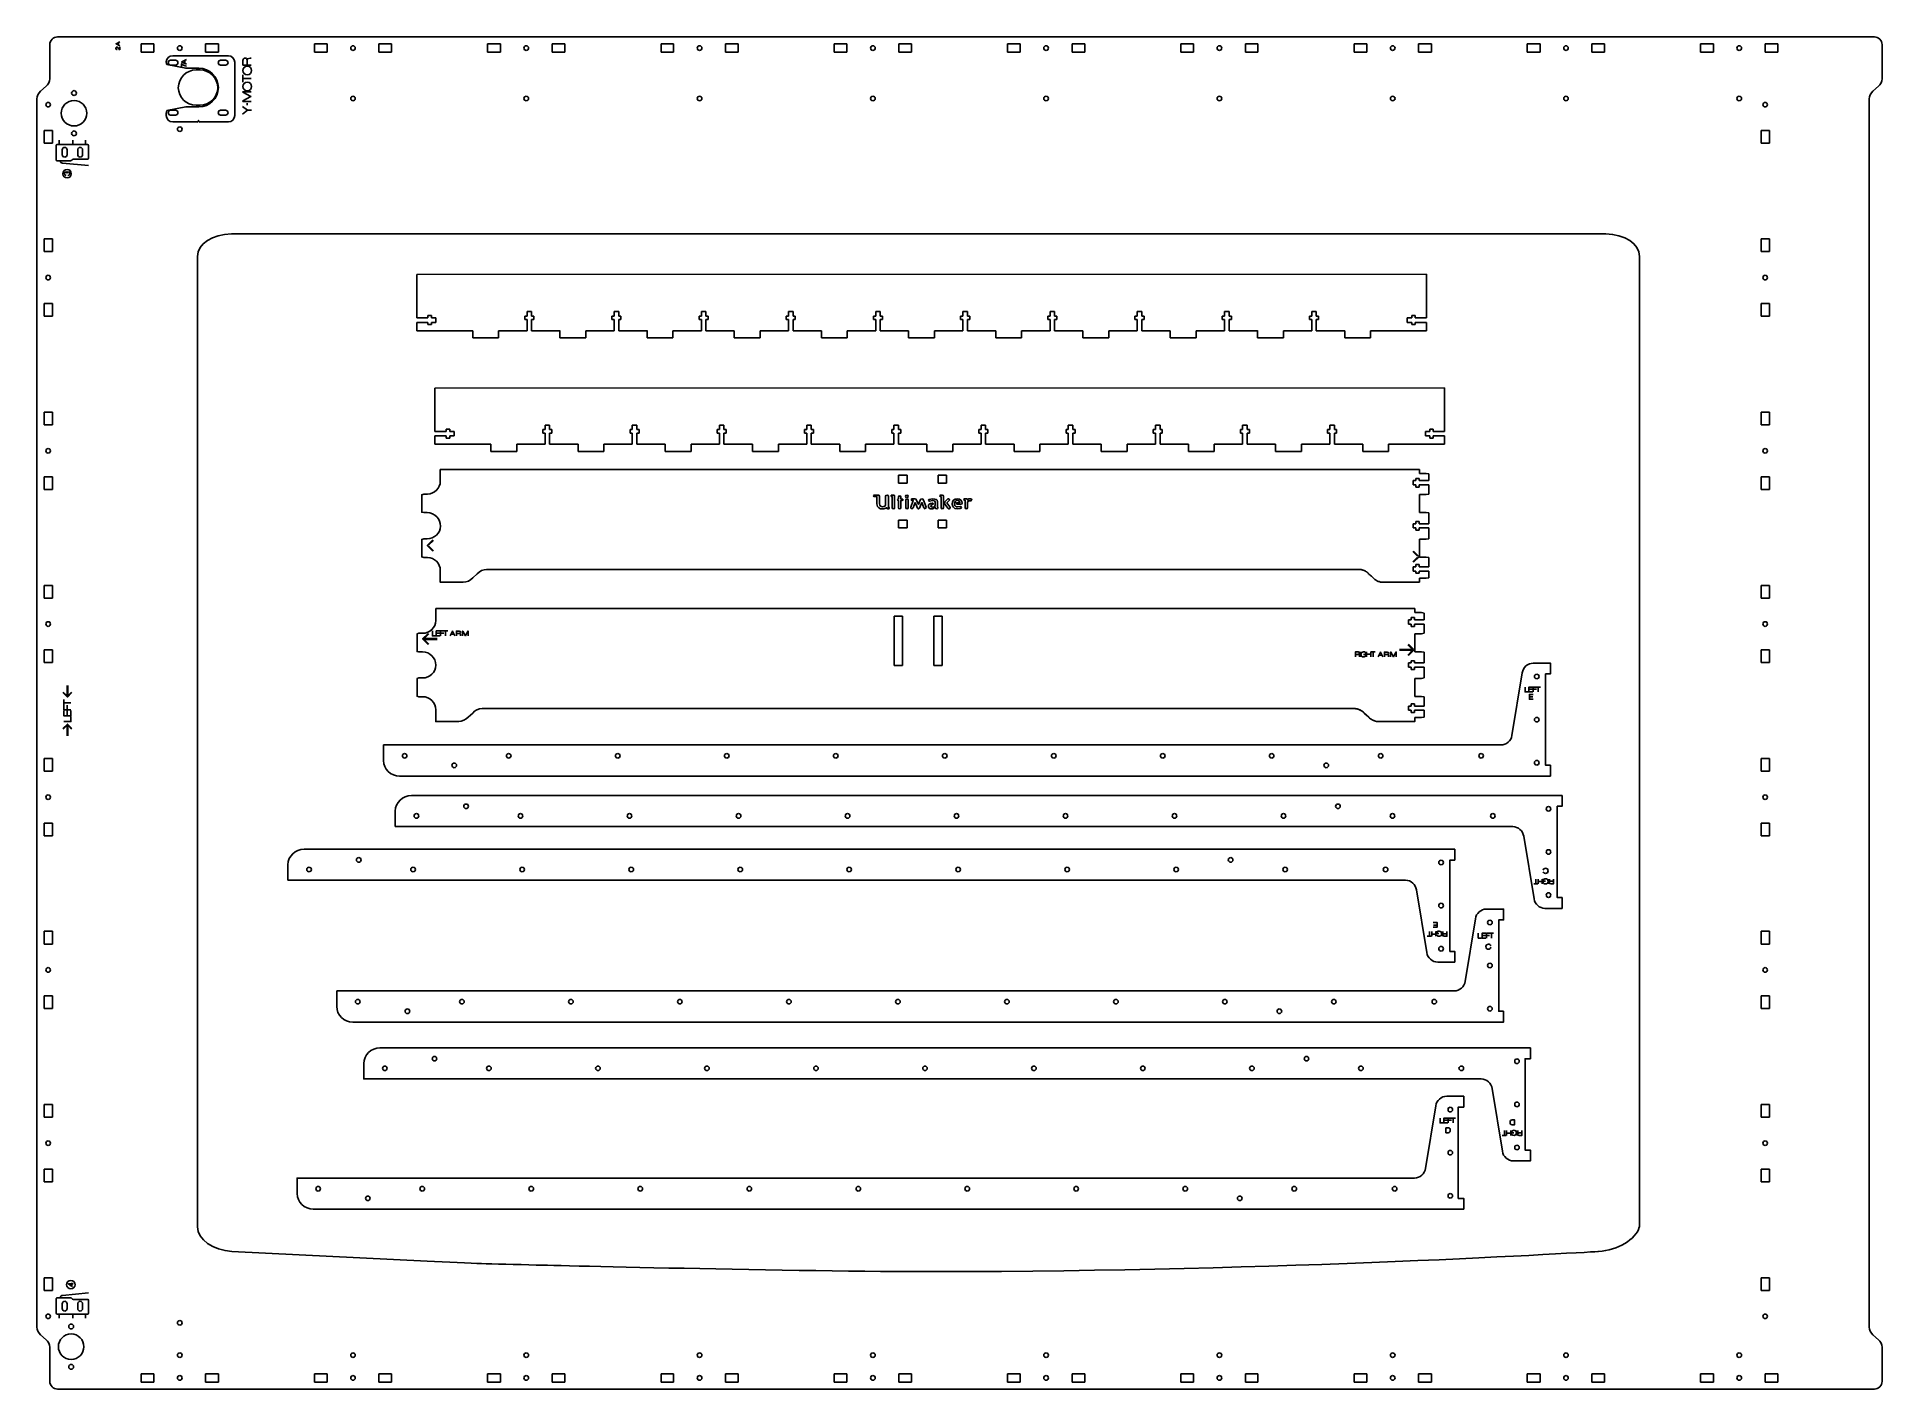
# Model space of a CAD drawing. Header units: millimetres. Extents: x -1176 to -33, y -869 to -31.
import ezdxf

# ---------------------------------------------------------------- set-up
doc = ezdxf.new("R2010")
doc.units = ezdxf.units.MM
doc.layers.add('Cuts', color=1, linetype='Continuous', lineweight=0, true_color=0xff0000)
doc.layers.add('text', color=5, linetype='Continuous', lineweight=0, true_color=0x0000ff)

msp = doc.modelspace()

# ---------------------------------------------------------------- linework, layer by layer
at = {"layer": 'Cuts', "color": 1, "lineweight": 25, "true_color": 0xff0000}
for p, q in [((-1162.7, -31), (-37.3, -31)), ((-1111, -40.5), (-1111, -35.3)), ((-1111, -35.3), (-1103.1, -35.3)), ((-1111, -40.5), (-1103.1, -40.5)), ((-1103.1, -40.5), (-1103.1, -35.3)), ((-1071, -40.5), (-1071, -35.3)), ((-1071, -35.3), (-1063.1, -35.3)), ((-1071, -40.5), (-1063.1, -40.5)), ((-1063.1, -40.5), (-1063.1, -35.3)), ((-1003.6, -40.5), (-1003.6, -35.3)), ((-1003.6, -35.3), (-995.8, -35.3)), ((-1003.6, -40.5), (-995.8, -40.5)), ((-995.8, -40.5), (-995.8, -35.3)), ((-963.6, -40.5), (-963.6, -35.3)), ((-963.6, -35.3), (-955.8, -35.3)), ((-963.6, -40.5), (-955.8, -40.5)), ((-955.8, -40.5), (-955.8, -35.3)), ((-896.3, -40.5), (-896.3, -35.3)), ((-896.3, -35.3), (-888.4, -35.3)), ((-896.3, -40.5), (-888.4, -40.5)), ((-888.4, -40.5), (-888.4, -35.3)), ((-856.3, -40.5), (-856.3, -35.3)), ((-856.3, -35.3), (-848.4, -35.3)), ((-856.3, -40.5), (-848.4, -40.5)), ((-848.4, -40.5), (-848.4, -35.3)), ((-788.9, -40.5), (-788.9, -35.3)), ((-788.9, -35.3), (-781.1, -35.3)), ((-788.9, -40.5), (-781.1, -40.5)), ((-781.1, -40.5), (-781.1, -35.3)), ((-749, -40.5), (-749, -35.3)), ((-749, -35.3), (-741.1, -35.3)), ((-749, -40.5), (-741.1, -40.5)), ((-741.1, -40.5), (-741.1, -35.3)), ((-681.6, -40.5), (-681.6, -35.3)), ((-681.6, -35.3), (-673.7, -35.3)), ((-681.6, -40.5), (-673.7, -40.5)), ((-673.7, -40.5), (-673.7, -35.3)), ((-641.6, -40.5), (-641.6, -35.3)), ((-641.6, -35.3), (-633.7, -35.3)), ((-641.6, -40.5), (-633.7, -40.5)), ((-633.7, -40.5), (-633.7, -35.3)), ((-574.3, -40.5), (-574.3, -35.3)), ((-574.3, -35.3), (-566.4, -35.3)), ((-574.3, -40.5), (-566.4, -40.5)), ((-566.4, -40.5), (-566.4, -35.3)), ((-534.3, -40.5), (-534.3, -35.3)), ((-534.3, -35.3), (-526.4, -35.3)), ((-534.3, -40.5), (-526.4, -40.5)), ((-526.4, -40.5), (-526.4, -35.3)), ((-466.9, -40.5), (-466.9, -35.3)), ((-466.9, -35.3), (-459.1, -35.3)), ((-466.9, -40.5), (-459.1, -40.5)), ((-459.1, -40.5), (-459.1, -35.3)), ((-426.9, -40.5), (-426.9, -35.3)), ((-426.9, -35.3), (-419.1, -35.3)), ((-426.9, -40.5), (-419.1, -40.5)), ((-419.1, -40.5), (-419.1, -35.3)), ((-359.6, -40.5), (-359.6, -35.3)), ((-359.6, -35.3), (-351.7, -35.3)), ((-359.6, -40.5), (-351.7, -40.5)), ((-351.7, -40.5), (-351.7, -35.3)), ((-319.6, -40.5), (-319.6, -35.3)), ((-319.6, -35.3), (-311.7, -35.3)), ((-319.6, -40.5), (-311.7, -40.5)), ((-311.7, -40.5), (-311.7, -35.3)), ((-252.3, -40.5), (-252.3, -35.3)), ((-252.3, -35.3), (-244.4, -35.3)), ((-252.3, -40.5), (-244.4, -40.5)), ((-244.4, -40.5), (-244.4, -35.3)), ((-212.3, -40.5), (-212.3, -35.3)), ((-212.3, -35.3), (-204.4, -35.3)), ((-212.3, -40.5), (-204.4, -40.5)), ((-204.4, -40.5), (-204.4, -35.3)), ((-144.9, -40.5), (-144.9, -35.3)), ((-144.9, -35.3), (-137, -35.3)), ((-144.9, -40.5), (-137, -40.5)), ((-137, -40.5), (-137, -35.3)), ((-104.9, -40.5), (-104.9, -35.3)), ((-104.9, -35.3), (-97, -35.3)), ((-104.9, -40.5), (-97, -40.5)), ((-97, -40.5), (-97, -35.3)), ((-1175.5, -830.7), (-1175.5, -69.3)), ((-40.5, -830.7), (-40.5, -69.3)), ((-1165.9, -89), (-1171.1, -89)), ((-1171.1, -96.9), (-1171.1, -89)), ((-1165.9, -96.9), (-1165.9, -89)), ((-102.3, -89), (-107.5, -89)), ((-107.5, -96.9), (-107.5, -89)), ((-102.3, -96.9), (-102.3, -89)), ((-1165.9, -96.9), (-1171.1, -96.9)), ((-102.3, -96.9), (-107.5, -96.9)), ((-1165.9, -156.2), (-1171.1, -156.2)), ((-1171.1, -164.1), (-1171.1, -156.2)), ((-1165.9, -164.1), (-1165.9, -156.2)), ((-844.2, -153.1), (-838, -153.1)), ((-102.3, -156.2), (-107.5, -156.2)), ((-107.5, -164.1), (-107.5, -156.2)), ((-102.3, -164.1), (-102.3, -156.2)), ((-1165.9, -164.1), (-1171.1, -164.1)), ((-102.3, -164.1), (-107.5, -164.1)), ((-314.8, -178.1), (-940.2, -178.2)), ((-940.2, -205.1), (-940.2, -178.2)), ((-314.8, -178.1), (-314.8, -205.1)), ((-1165.9, -196.2), (-1171.1, -196.2)), ((-1171.1, -204.1), (-1171.1, -196.2)), ((-1165.9, -204.1), (-1171.1, -204.1)), ((-1165.9, -204.1), (-1165.9, -196.2)), ((-940.2, -205.1), (-933.3, -205.1)), ((-933.3, -205.1), (-933.3, -203.7)), ((-933.3, -203.7), (-931.1, -203.7)), ((-931.1, -203.7), (-931.1, -205.1)), ((-931.1, -205.1), (-928.3, -205.1)), ((-928.3, -205.1), (-928.3, -207.9)), ((-873.3, -206.2), (-873.3, -204)), ((-873.3, -204), (-871.9, -204)), ((-871.9, -204), (-871.9, -201.2)), ((-871.9, -201.2), (-869.1, -201.2)), ((-869.1, -201.2), (-869.1, -204)), ((-869.1, -204), (-867.7, -204)), ((-867.7, -204), (-867.7, -206.2)), ((-819.3, -206.2), (-819.3, -204)), ((-819.3, -204), (-817.9, -204)), ((-817.9, -204), (-817.9, -201.2)), ((-817.9, -201.2), (-815.1, -201.2)), ((-815.1, -201.2), (-815.1, -204)), ((-815.1, -204), (-813.7, -204)), ((-813.7, -204), (-813.7, -206.2)), ((-765.3, -206.2), (-765.3, -204)), ((-765.3, -204), (-763.9, -204)), ((-763.9, -204), (-763.9, -201.2)), ((-763.9, -201.2), (-761.1, -201.2)), ((-761.1, -201.2), (-761.1, -204)), ((-761.1, -204), (-759.7, -204)), ((-759.7, -204), (-759.7, -206.2)), ((-711.3, -206.2), (-711.3, -204)), ((-711.3, -204), (-709.9, -204)), ((-709.9, -204), (-709.9, -201.2)), ((-709.9, -201.2), (-707.1, -201.2)), ((-707.1, -201.2), (-707.1, -204)), ((-707.1, -204), (-705.7, -204)), ((-705.7, -204), (-705.7, -206.2)), ((-657.3, -206.2), (-657.3, -204)), ((-657.3, -204), (-655.9, -204)), ((-655.9, -204), (-655.9, -201.2)), ((-655.9, -201.2), (-653.1, -201.2)), ((-653.1, -201.2), (-653.1, -204)), ((-653.1, -204), (-651.7, -204)), ((-651.7, -204), (-651.7, -206.2)), ((-603.3, -206.2), (-603.3, -204)), ((-603.3, -204), (-601.9, -204)), ((-601.9, -201.2), (-599.1, -201.2)), ((-601.9, -204), (-601.9, -201.2)), ((-599.1, -201.2), (-599.1, -204)), ((-599.1, -204), (-597.7, -204)), ((-597.7, -204), (-597.7, -206.2)), ((-549.3, -206.2), (-549.3, -204)), ((-549.3, -204), (-547.9, -204)), ((-547.9, -204), (-547.9, -201.2)), ((-547.9, -201.2), (-545.1, -201.2)), ((-545.1, -201.2), (-545.1, -204)), ((-545.1, -204), (-543.7, -204)), ((-543.7, -204), (-543.7, -206.2)), ((-495.3, -206.2), (-495.3, -204)), ((-495.3, -204), (-493.9, -204)), ((-493.9, -204), (-493.9, -201.2)), ((-493.9, -201.2), (-491.1, -201.2)), ((-491.1, -201.2), (-491.1, -204)), ((-491.1, -204), (-489.7, -204)), ((-489.7, -204), (-489.7, -206.2)), ((-441.2, -204), (-439.8, -204)), ((-441.2, -206.2), (-441.2, -204)), ((-439.8, -204), (-439.8, -201.2)), ((-439.8, -201.2), (-437, -201.2)), ((-437, -201.2), (-437, -204)), ((-437, -204), (-435.6, -204)), ((-435.6, -204), (-435.6, -206.2)), ((-387.2, -206.2), (-387.2, -204)), ((-387.2, -204), (-385.8, -204)), ((-385.8, -204), (-385.8, -201.2)), ((-385.8, -201.2), (-383, -201.2)), ((-383, -201.2), (-383, -204)), ((-383, -204), (-381.6, -204)), ((-381.6, -204), (-381.6, -206.2)), ((-326.7, -207.9), (-326.7, -205.1)), ((-326.7, -205.1), (-323.9, -205.1)), ((-323.9, -203.7), (-321.7, -203.7)), ((-323.9, -205.1), (-323.9, -203.7)), ((-321.7, -203.7), (-321.7, -205.1)), ((-321.7, -205.1), (-314.8, -205.1)), ((-102.3, -196.2), (-107.5, -196.2)), ((-107.5, -204.1), (-107.5, -196.2)), ((-102.3, -204.1), (-107.5, -204.1)), ((-102.3, -204.1), (-102.3, -196.2)), ((-933.3, -207.9), (-940.2, -207.9)), ((-940.2, -207.9), (-940.2, -213.1)), ((-905.5, -213.1), (-940.2, -213.1)), ((-933.3, -209.3), (-933.3, -207.9)), ((-931.1, -209.3), (-933.3, -209.3)), ((-928.3, -207.9), (-931.1, -207.9)), ((-931.1, -207.9), (-931.1, -209.3)), ((-905.5, -217.6), (-905.5, -213.1)), ((-889.5, -213.1), (-889.5, -217.6)), ((-889.5, -213.1), (-871.9, -213.1)), ((-871.9, -206.2), (-873.3, -206.2)), ((-871.9, -213.1), (-871.9, -206.2)), ((-867.7, -206.2), (-869.1, -206.2)), ((-869.1, -206.2), (-869.1, -213.1)), ((-869.1, -213.1), (-851.5, -213.1)), ((-851.5, -217.6), (-851.5, -212.9)), ((-851.5, -217.6), (-851.5, -213.1)), ((-835.5, -213.1), (-835.5, -217.6)), ((-835.5, -213.1), (-817.9, -213.1)), ((-817.9, -206.2), (-819.3, -206.2)), ((-817.9, -213.1), (-817.9, -206.2)), ((-813.7, -206.2), (-815.1, -206.2)), ((-815.1, -206.2), (-815.1, -213.1)), ((-815.1, -213.1), (-797.5, -213.1)), ((-797.5, -217.6), (-797.5, -212.9)), ((-797.5, -217.6), (-797.5, -213.1)), ((-781.5, -213.1), (-781.5, -217.6)), ((-781.5, -213.1), (-763.9, -213.1)), ((-763.9, -206.2), (-765.3, -206.2)), ((-763.9, -213.1), (-763.9, -206.2)), ((-761.1, -206.2), (-761.1, -213.1)), ((-759.7, -206.2), (-761.1, -206.2)), ((-761.1, -213.1), (-743.5, -213.1)), ((-743.5, -217.6), (-743.5, -213.1)), ((-727.5, -213.1), (-727.5, -217.6)), ((-727.5, -213.1), (-709.9, -213.1)), ((-709.9, -206.2), (-711.3, -206.2)), ((-709.9, -213.1), (-709.9, -206.2)), ((-707.1, -206.2), (-707.1, -213.1)), ((-705.7, -206.2), (-707.1, -206.2)), ((-707.1, -213.1), (-689.5, -213.1)), ((-689.5, -217.6), (-689.5, -213.1)), ((-673.5, -213.1), (-673.5, -217.6)), ((-673.5, -213.1), (-655.9, -213.1)), ((-655.9, -206.2), (-657.3, -206.2)), ((-655.9, -213.1), (-655.9, -206.2)), ((-651.7, -206.2), (-653.1, -206.2)), ((-653.1, -206.2), (-653.1, -213.1)), ((-653.1, -213.1), (-635.5, -213.1)), ((-635.5, -217.6), (-635.5, -213.1)), ((-619.5, -213.1), (-619.5, -217.6)), ((-619.5, -213.1), (-601.9, -213.1)), ((-601.9, -206.2), (-603.3, -206.2)), ((-601.9, -213.1), (-601.9, -206.2)), ((-597.7, -206.2), (-599.1, -206.2)), ((-599.1, -206.2), (-599.1, -213.1)), ((-599.1, -213.1), (-581.5, -213.1)), ((-581.5, -217.6), (-581.5, -213.1)), ((-565.5, -213.1), (-547.9, -213.1)), ((-565.5, -213.1), (-565.5, -217.6)), ((-547.9, -206.2), (-549.3, -206.2)), ((-547.9, -213.1), (-547.9, -206.2)), ((-543.7, -206.2), (-545.1, -206.2)), ((-545.1, -206.2), (-545.1, -213.1)), ((-545.1, -213.1), (-527.5, -213.1)), ((-527.5, -217.6), (-527.5, -213.1)), ((-511.5, -213.1), (-493.9, -213.1)), ((-511.5, -213.1), (-511.5, -217.6)), ((-493.9, -206.2), (-495.3, -206.2)), ((-493.9, -213.1), (-493.9, -206.2)), ((-489.7, -206.2), (-491.1, -206.2)), ((-491.1, -206.2), (-491.1, -213.1)), ((-491.1, -213.1), (-473.5, -213.1)), ((-473.5, -217.6), (-473.5, -213.1)), ((-457.5, -213.1), (-439.8, -213.1)), ((-457.5, -213.1), (-457.5, -217.6)), ((-439.8, -206.2), (-441.2, -206.2)), ((-439.8, -213.1), (-439.8, -206.2)), ((-435.6, -206.2), (-437, -206.2)), ((-437, -206.2), (-437, -213.1)), ((-437, -213.1), (-419.4, -213.1)), ((-419.4, -217.6), (-419.4, -212.9)), ((-419.4, -217.6), (-419.4, -213.1)), ((-403.4, -213.1), (-385.8, -213.1)), ((-403.4, -213.1), (-403.4, -217.6)), ((-385.8, -206.2), (-387.2, -206.2)), ((-385.8, -213.1), (-385.8, -206.2)), ((-381.6, -206.2), (-383, -206.2)), ((-383, -206.2), (-383, -213.1)), ((-383, -213.1), (-365.4, -213.1)), ((-365.4, -217.6), (-365.4, -213.1)), ((-314.8, -213.1), (-349.4, -213.1)), ((-349.4, -213.1), (-349.4, -217.6)), ((-323.9, -207.9), (-326.7, -207.9)), ((-323.9, -209.3), (-323.9, -207.9)), ((-321.7, -209.3), (-323.9, -209.3)), ((-314.8, -207.9), (-321.7, -207.9)), ((-321.7, -207.9), (-321.7, -209.3)), ((-314.8, -207.9), (-314.8, -213.1)), ((-889.5, -217.6), (-905.5, -217.6)), ((-835.5, -217.6), (-851.5, -217.6)), ((-781.5, -217.6), (-797.5, -217.6)), ((-727.5, -217.6), (-743.5, -217.6)), ((-673.5, -217.6), (-689.5, -217.6)), ((-619.5, -217.6), (-635.5, -217.6)), ((-565.5, -217.6), (-581.5, -217.6)), ((-511.5, -217.6), (-527.5, -217.6)), ((-457.5, -217.6), (-473.5, -217.6)), ((-403.4, -217.6), (-419.4, -217.6)), ((-349.4, -217.6), (-365.4, -217.6)), ((-303.5, -248.5), (-929, -248.6)), ((-929, -275.5), (-929, -248.6)), ((-303.5, -275.5), (-303.5, -248.5)), ((-1165.9, -263.6), (-1171.1, -263.6)), ((-1171.1, -271.4), (-1171.1, -263.6)), ((-1165.9, -271.4), (-1171.1, -271.4)), ((-1165.9, -271.4), (-1165.9, -263.6)), ((-922, -274.1), (-919.8, -274.1)), ((-922, -275.5), (-922, -274.1)), ((-919.8, -274.1), (-919.8, -275.5)), ((-860.7, -274.4), (-860.7, -271.6)), ((-860.7, -271.6), (-857.9, -271.6)), ((-857.9, -271.6), (-857.9, -274.4)), ((-806.7, -274.4), (-806.7, -271.6)), ((-806.7, -271.6), (-803.9, -271.6)), ((-803.9, -271.6), (-803.9, -274.4)), ((-752.7, -274.4), (-752.7, -271.6)), ((-752.7, -271.6), (-749.9, -271.6)), ((-749.9, -271.6), (-749.9, -274.4)), ((-698.6, -274.4), (-698.6, -271.6)), ((-698.6, -271.6), (-695.8, -271.6)), ((-695.8, -271.6), (-695.8, -274.4)), ((-644.6, -274.4), (-644.6, -271.6)), ((-644.6, -271.6), (-641.8, -271.6)), ((-641.8, -271.6), (-641.8, -274.4)), ((-590.6, -274.4), (-590.6, -271.6)), ((-590.6, -271.6), (-587.8, -271.6)), ((-587.8, -271.6), (-587.8, -274.4)), ((-536.6, -271.6), (-533.8, -271.6)), ((-536.6, -274.4), (-536.6, -271.6)), ((-533.8, -271.6), (-533.8, -274.4)), ((-482.6, -274.4), (-482.6, -271.6)), ((-482.6, -271.6), (-479.8, -271.6)), ((-479.8, -271.6), (-479.8, -274.4)), ((-428.6, -274.4), (-428.6, -271.6)), ((-428.6, -271.6), (-425.8, -271.6)), ((-425.8, -271.6), (-425.8, -274.4)), ((-374.6, -274.4), (-374.6, -271.6)), ((-374.6, -271.6), (-371.8, -271.6)), ((-371.8, -271.6), (-371.8, -274.4)), ((-312.7, -275.5), (-312.7, -274.1)), ((-312.7, -274.1), (-310.5, -274.1)), ((-310.5, -274.1), (-310.5, -275.5)), ((-102.3, -263.6), (-107.5, -263.6)), ((-107.5, -263.6), (-107.5, -271.4)), ((-102.3, -271.4), (-107.5, -271.4)), ((-102.3, -271.4), (-102.3, -263.6)), ((-929, -275.5), (-922, -275.5)), ((-929, -283.3), (-929, -278.3)), ((-922, -278.3), (-929, -278.3)), ((-894.3, -283.3), (-929, -283.3)), ((-922, -279.7), (-922, -278.3)), ((-919.8, -279.7), (-922, -279.7)), ((-919.8, -275.5), (-917.1, -275.5)), ((-917.1, -278.3), (-919.8, -278.3)), ((-919.8, -278.3), (-919.8, -279.7)), ((-917.1, -275.5), (-917.1, -278.3)), ((-894.3, -288), (-894.3, -283.3)), ((-894.3, -288), (-894.3, -283.5)), ((-878.3, -283.5), (-878.3, -288)), ((-878.3, -283.5), (-860.7, -283.5)), ((-862.1, -276.6), (-862.1, -274.4)), ((-862.1, -274.4), (-860.7, -274.4)), ((-860.7, -276.6), (-862.1, -276.6)), ((-860.7, -283.5), (-860.7, -276.6)), ((-857.9, -274.4), (-856.5, -274.4)), ((-856.5, -276.6), (-857.9, -276.6)), ((-857.9, -276.6), (-857.9, -283.5)), ((-857.9, -283.5), (-840.3, -283.5)), ((-856.5, -274.4), (-856.5, -276.6)), ((-840.3, -288), (-840.3, -283.5)), ((-824.3, -283.5), (-824.3, -288)), ((-824.3, -283.5), (-806.7, -283.5)), ((-808.1, -276.6), (-808.1, -274.4)), ((-808.1, -274.4), (-806.7, -274.4)), ((-806.7, -276.6), (-808.1, -276.6)), ((-806.7, -283.5), (-806.7, -276.6)), ((-803.9, -274.4), (-802.5, -274.4)), ((-802.5, -276.6), (-803.9, -276.6)), ((-803.9, -276.6), (-803.9, -283.5)), ((-803.9, -283.5), (-786.3, -283.5)), ((-802.5, -274.4), (-802.5, -276.6)), ((-786.3, -288), (-786.3, -283.5)), ((-770.3, -283.5), (-770.3, -288)), ((-770.3, -283.5), (-752.7, -283.5)), ((-754.1, -274.4), (-752.7, -274.4)), ((-754.1, -276.6), (-754.1, -274.4)), ((-752.7, -276.6), (-754.1, -276.6)), ((-752.7, -283.5), (-752.7, -276.6)), ((-749.9, -274.4), (-748.5, -274.4)), ((-748.5, -276.6), (-749.9, -276.6)), ((-749.9, -276.6), (-749.9, -283.5)), ((-749.9, -283.5), (-732.2, -283.5)), ((-748.5, -274.4), (-748.5, -276.6)), ((-732.2, -288), (-732.2, -283.5)), ((-716.2, -283.5), (-716.2, -288)), ((-716.2, -283.5), (-698.6, -283.5)), ((-700, -276.6), (-700, -274.4)), ((-700, -274.4), (-698.6, -274.4)), ((-698.6, -276.6), (-700, -276.6)), ((-698.6, -283.5), (-698.6, -276.6)), ((-695.8, -274.4), (-694.4, -274.4)), ((-694.4, -276.6), (-695.8, -276.6)), ((-695.8, -276.6), (-695.8, -283.5)), ((-695.8, -283.5), (-678.2, -283.5)), ((-694.4, -274.4), (-694.4, -276.6)), ((-678.2, -288), (-678.2, -283.5)), ((-662.2, -283.5), (-662.2, -288)), ((-662.2, -283.5), (-644.6, -283.5)), ((-646, -274.4), (-644.6, -274.4)), ((-646, -276.6), (-646, -274.4)), ((-644.6, -276.6), (-646, -276.6)), ((-644.6, -283.5), (-644.6, -276.6)), ((-641.8, -274.4), (-640.4, -274.4)), ((-640.4, -276.6), (-641.8, -276.6)), ((-641.8, -276.6), (-641.8, -283.5)), ((-641.8, -283.5), (-624.2, -283.5)), ((-640.4, -274.4), (-640.4, -276.6)), ((-624.2, -288), (-624.2, -283.5)), ((-608.2, -283.5), (-608.2, -288)), ((-608.2, -283.5), (-590.6, -283.5)), ((-592, -276.6), (-592, -274.4)), ((-592, -274.4), (-590.6, -274.4)), ((-590.6, -276.6), (-592, -276.6)), ((-590.6, -283.5), (-590.6, -276.6)), ((-587.8, -274.4), (-586.4, -274.4)), ((-586.4, -276.6), (-587.8, -276.6)), ((-587.8, -276.6), (-587.8, -283.5)), ((-587.8, -283.5), (-570.2, -283.5)), ((-586.4, -274.4), (-586.4, -276.6)), ((-570.2, -288), (-570.2, -283.5)), ((-554.2, -283.5), (-554.2, -288)), ((-554.2, -283.5), (-536.6, -283.5)), ((-538, -276.6), (-538, -274.4)), ((-538, -274.4), (-536.6, -274.4)), ((-536.6, -276.6), (-538, -276.6)), ((-536.6, -283.5), (-536.6, -276.6)), ((-533.8, -274.4), (-532.4, -274.4)), ((-532.4, -276.6), (-533.8, -276.6)), ((-533.8, -276.6), (-533.8, -283.5)), ((-533.8, -283.5), (-516.2, -283.5)), ((-532.4, -274.4), (-532.4, -276.6)), ((-516.2, -288), (-516.2, -283.5)), ((-500.2, -283.5), (-500.2, -288)), ((-500.2, -283.5), (-482.6, -283.5)), ((-484, -276.6), (-484, -274.4)), ((-484, -274.4), (-482.6, -274.4)), ((-482.6, -276.6), (-484, -276.6)), ((-482.6, -283.5), (-482.6, -276.6)), ((-479.8, -274.4), (-478.4, -274.4)), ((-478.4, -276.6), (-479.8, -276.6)), ((-479.8, -276.6), (-479.8, -283.5)), ((-479.8, -283.5), (-462.2, -283.5)), ((-478.4, -274.4), (-478.4, -276.6)), ((-462.2, -288), (-462.2, -283.5)), ((-446.2, -283.5), (-446.2, -288)), ((-446.2, -283.5), (-428.6, -283.5)), ((-430, -276.6), (-430, -274.4)), ((-430, -274.4), (-428.6, -274.4)), ((-428.6, -276.6), (-430, -276.6)), ((-428.6, -283.5), (-428.6, -276.6)), ((-425.8, -274.4), (-424.4, -274.4)), ((-425.8, -276.6), (-425.8, -283.5)), ((-424.4, -276.6), (-425.8, -276.6)), ((-425.8, -283.5), (-408.2, -283.5)), ((-424.4, -274.4), (-424.4, -276.6)), ((-408.2, -288), (-408.2, -283.5)), ((-392.2, -283.5), (-374.6, -283.5)), ((-392.2, -283.5), (-392.2, -288)), ((-376, -276.6), (-376, -274.4)), ((-376, -274.4), (-374.6, -274.4)), ((-374.6, -276.6), (-376, -276.6)), ((-374.6, -283.5), (-374.6, -276.6)), ((-371.8, -274.4), (-370.4, -274.4)), ((-371.8, -276.6), (-371.8, -283.5)), ((-370.4, -276.6), (-371.8, -276.6)), ((-371.8, -283.5), (-354.2, -283.5)), ((-370.4, -274.4), (-370.4, -276.6)), ((-354.2, -288), (-354.2, -283.5)), ((-338.2, -283.5), (-338.2, -288)), ((-338.2, -283.5), (-303.5, -283.5)), ((-315.4, -278.3), (-315.4, -275.5)), ((-315.4, -275.5), (-312.7, -275.5)), ((-312.7, -278.3), (-315.4, -278.3)), ((-312.7, -279.7), (-312.7, -278.3)), ((-310.5, -279.7), (-312.7, -279.7)), ((-310.5, -275.5), (-303.5, -275.5)), ((-303.5, -278.3), (-310.5, -278.3)), ((-310.5, -278.3), (-310.5, -279.7)), ((-303.5, -283.5), (-303.5, -278.3)), ((-894.3, -288), (-878.3, -288)), ((-840.3, -288), (-824.3, -288)), ((-786.3, -288), (-770.3, -288)), ((-732.2, -288), (-716.2, -288)), ((-678.2, -288), (-662.2, -288)), ((-624.2, -288), (-608.2, -288)), ((-570.2, -288), (-554.2, -288)), ((-516.2, -288), (-500.2, -288)), ((-462.2, -288), (-446.2, -288)), ((-408.2, -288), (-392.2, -288)), ((-354.2, -288), (-338.2, -288)), ((-1165.9, -303.6), (-1171.1, -303.6)), ((-1171.1, -311.4), (-1171.1, -303.6)), ((-1165.9, -311.4), (-1165.9, -303.6)), ((-925.6, -299), (-319.1, -299)), ((-837.3, -299), (-356.4, -299)), ((-636.5, -302.7), (-641.7, -302.7)), ((-641.7, -307.5), (-641.7, -302.7)), ((-636.5, -307.5), (-641.7, -307.5)), ((-636.5, -307.5), (-636.5, -302.7)), ((-612, -302.7), (-617.2, -302.7)), ((-617.2, -307.5), (-617.2, -302.7)), ((-612, -307.5), (-617.2, -307.5)), ((-612, -307.5), (-612, -302.7)), ((-321.4, -306), (-323, -306)), ((-323, -306), (-323, -308.6)), ((-323, -308.6), (-321.4, -308.6)), ((-319.3, -304.6), (-321.4, -304.6)), ((-321.4, -304.6), (-321.4, -306)), ((-321.4, -308.6), (-321.4, -310)), ((-319.3, -306), (-319.3, -304.6)), ((-313.2, -306), (-319.3, -306)), ((-319.3, -310), (-319.3, -308.6)), ((-319.3, -308.6), (-313.2, -308.6)), ((-319.1, -299), (-319.1, -301.5)), ((-319.1, -301.5), (-315, -301.5)), ((-315, -301.5), (-313.2, -301.8)), ((-313.2, -301.8), (-313.2, -306)), ((-313.2, -308.6), (-313.2, -314.3)), ((-102.3, -303.6), (-107.5, -303.6)), ((-107.5, -311.4), (-107.5, -303.6)), ((-102.3, -311.4), (-102.3, -303.6)), ((-1165.9, -311.4), (-1171.1, -311.4)), ((-321.4, -310), (-319.3, -310)), ((-315, -314.6), (-319.1, -314.6)), ((-319.1, -314.6), (-319.1, -325.7)), ((-313.2, -314.3), (-315, -314.6)), ((-102.3, -311.4), (-107.5, -311.4)), ((-636.5, -330.4), (-641.7, -330.4)), ((-641.7, -335.2), (-641.7, -330.4)), ((-636.5, -335.2), (-636.5, -330.4)), ((-612, -330.4), (-617.2, -330.4)), ((-617.2, -335.2), (-617.2, -330.4)), ((-612, -335.2), (-612, -330.4)), ((-319.3, -331.3), (-321.4, -331.3)), ((-321.4, -331.3), (-321.4, -332.7)), ((-319.3, -332.7), (-319.3, -331.3)), ((-319.1, -325.7), (-315, -325.7)), ((-315, -325.7), (-313.2, -326)), ((-313.2, -326), (-313.2, -332.7)), ((-636.5, -335.2), (-641.7, -335.2)), ((-612, -335.2), (-617.2, -335.2)), ((-321.4, -332.7), (-323, -332.7)), ((-323, -332.7), (-323, -335.3)), ((-323, -335.3), (-321.4, -335.3)), ((-321.4, -335.3), (-321.4, -336.7)), ((-321.4, -336.7), (-319.3, -336.7)), ((-313.2, -332.7), (-319.3, -332.7)), ((-319.3, -336.7), (-319.3, -335.3)), ((-319.3, -335.3), (-313.2, -335.3)), ((-315, -342.3), (-319.1, -342.3)), ((-319.1, -342.3), (-319.1, -353.5)), ((-313.2, -342), (-315, -342.3)), ((-313.2, -335.3), (-313.2, -342)), ((-319.1, -353.5), (-315, -353.5)), ((-315, -353.5), (-313.2, -353.7)), ((-313.2, -353.7), (-313.2, -359.4)), ((-837.3, -361), (-356.4, -361)), ((-321.4, -359.4), (-323, -359.4)), ((-323, -359.4), (-323, -362)), ((-323, -362), (-321.4, -362)), ((-319.3, -358), (-321.4, -358)), ((-321.4, -358), (-321.4, -359.4)), ((-321.4, -362), (-321.4, -363.4)), ((-321.4, -363.4), (-319.3, -363.4)), ((-319.3, -359.4), (-319.3, -358)), ((-313.2, -359.4), (-319.3, -359.4)), ((-319.3, -363.4), (-319.3, -362)), ((-319.3, -362), (-313.2, -362)), ((-313.2, -362), (-313.2, -366.3)), ((-1165.9, -370.9), (-1171.1, -370.9)), ((-1171.1, -378.8), (-1171.1, -370.9)), ((-1165.9, -378.8), (-1165.9, -370.9)), ((-319.1, -369), (-341.9, -369)), ((-315, -366.5), (-319.1, -366.5)), ((-319.1, -366.5), (-319.1, -369)), ((-313.2, -366.3), (-315, -366.5)), ((-102.3, -370.9), (-107.5, -370.9)), ((-107.5, -378.8), (-107.5, -370.9)), ((-102.3, -378.8), (-102.3, -370.9)), ((-1165.9, -378.8), (-1171.1, -378.8)), ((-928.4, -392.6), (-928.4, -385.3)), ((-928.4, -385.3), (-322, -385.3)), ((-840.1, -385.3), (-359.2, -385.3)), ((-322, -385.3), (-322, -387.8)), ((-322, -387.8), (-317.9, -387.8)), ((-317.9, -387.8), (-316.1, -388.1)), ((-316.1, -388.1), (-316.1, -392.3)), ((-102.3, -378.8), (-107.5, -378.8)), ((-644.5, -390), (-639.3, -390)), ((-644.5, -390), (-644.5, -420.5)), ((-639.3, -390), (-639.3, -420.5)), ((-620, -390), (-614.8, -390)), ((-620, -390), (-620, -420.5)), ((-614.8, -390), (-614.8, -420.5)), ((-324.3, -392.3), (-325.8, -392.3)), ((-325.8, -392.3), (-325.8, -394.9)), ((-325.8, -394.9), (-324.3, -394.9)), ((-322.2, -390.9), (-324.3, -390.9)), ((-324.3, -390.9), (-324.3, -392.3)), ((-324.3, -394.9), (-324.3, -396.3)), ((-324.3, -396.3), (-322.2, -396.3)), ((-322.2, -392.3), (-322.2, -390.9)), ((-316.1, -392.3), (-322.2, -392.3)), ((-322.2, -396.3), (-322.2, -394.9)), ((-322.2, -394.9), (-316.1, -394.9)), ((-316.1, -394.9), (-316.1, -400.6)), ((-1165.9, -410.9), (-1171.1, -410.9)), ((-1171.1, -418.8), (-1171.1, -410.9)), ((-1165.9, -418.8), (-1165.9, -410.9)), ((-317.9, -400.9), (-322, -400.9)), ((-322, -400.9), (-322, -412)), ((-316.1, -400.6), (-317.9, -400.9)), ((-102.3, -410.9), (-107.5, -410.9)), ((-107.5, -418.8), (-107.5, -410.9)), ((-102.3, -418.8), (-102.3, -410.9)), ((-1165.9, -418.8), (-1171.1, -418.8)), ((-644.5, -420.5), (-639.3, -420.5)), ((-620, -420.5), (-614.8, -420.5)), ((-324.3, -419), (-325.8, -419)), ((-325.8, -419), (-325.8, -421.6)), ((-325.8, -421.6), (-324.3, -421.6)), ((-322.2, -417.6), (-324.3, -417.6)), ((-324.3, -417.6), (-324.3, -419)), ((-324.3, -421.6), (-324.3, -423)), ((-322.2, -419), (-322.2, -417.6)), ((-316.1, -419), (-322.2, -419)), ((-322.2, -423), (-322.2, -421.6)), ((-322.2, -421.6), (-316.1, -421.6)), ((-322, -412), (-317.9, -412)), ((-317.9, -412), (-316.1, -412.3)), ((-316.1, -412.3), (-316.1, -419)), ((-316.1, -421.6), (-316.1, -428.3)), ((-102.3, -418.8), (-107.5, -418.8)), ((-324.3, -423), (-322.2, -423)), ((-317.9, -428.6), (-322, -428.6)), ((-322, -428.6), (-322, -439.8)), ((-316.1, -428.3), (-317.9, -428.6)), ((-324.3, -445.7), (-325.8, -445.7)), ((-325.8, -445.7), (-325.8, -448.3)), ((-322.2, -444.3), (-324.3, -444.3)), ((-324.3, -444.3), (-324.3, -445.7)), ((-322.2, -445.7), (-322.2, -444.3)), ((-316.1, -445.7), (-322.2, -445.7)), ((-322, -439.8), (-317.9, -439.8)), ((-317.9, -439.8), (-316.1, -440)), ((-316.1, -440), (-316.1, -445.7)), ((-840.1, -447.3), (-359.2, -447.3)), ((-322, -455.3), (-344.7, -455.3)), ((-325.8, -448.3), (-324.3, -448.3)), ((-324.3, -448.3), (-324.3, -449.7)), ((-324.3, -449.7), (-322.2, -449.7)), ((-322.2, -449.7), (-322.2, -448.3)), ((-322.2, -448.3), (-316.1, -448.3)), ((-317.9, -452.8), (-322, -452.8)), ((-322, -452.8), (-322, -455.3)), ((-316.1, -452.6), (-317.9, -452.8)), ((-316.1, -448.3), (-316.1, -452.6)), ((-1165.9, -478.2), (-1171.1, -478.2)), ((-1171.1, -486.1), (-1171.1, -478.2)), ((-1165.9, -486.1), (-1165.9, -478.2)), ((-749.4, -469.8), (-479.9, -469.8)), ((-102.3, -478.2), (-107.5, -478.2)), ((-107.5, -486.1), (-107.5, -478.2)), ((-102.3, -486.1), (-102.3, -478.2)), ((-1165.9, -486.1), (-1171.1, -486.1)), ((-469.9, -489.1), (-950.8, -489.1)), ((-102.3, -486.1), (-107.5, -486.1)), ((-711.6, -501.1), (-943.5, -501.1)), ((-462.6, -501.1), (-711.6, -501.1)), ((-230.7, -501.1), (-462.6, -501.1)), ((-1165.9, -518.2), (-1171.1, -518.2)), ((-1171.1, -526.1), (-1171.1, -518.2)), ((-1165.9, -526.1), (-1165.9, -518.2)), ((-742.1, -520.4), (-261.3, -520.4)), ((-102.3, -518.2), (-107.5, -518.2)), ((-107.5, -526.1), (-107.5, -518.2)), ((-102.3, -526.1), (-102.3, -518.2)), ((-1165.9, -526.1), (-1171.1, -526.1)), ((-529.1, -534.4), (-1010, -534.4)), ((-102.3, -526.1), (-107.5, -526.1)), ((-808.6, -553.6), (-539.1, -553.6)), ((-1165.9, -585.3), (-1171.1, -585.3)), ((-1171.1, -593.2), (-1171.1, -585.3)), ((-1165.9, -593.2), (-1171.1, -593.2)), ((-1165.9, -593.2), (-1165.9, -585.3)), ((-102.3, -585.3), (-107.5, -585.3)), ((-107.5, -593.2), (-107.5, -585.3)), ((-102.3, -593.2), (-107.5, -593.2)), ((-102.3, -593.2), (-102.3, -585.3)), ((-1165.9, -625.3), (-1171.1, -625.3)), ((-1171.1, -633.2), (-1171.1, -625.3)), ((-1165.9, -633.2), (-1165.9, -625.3)), ((-778.4, -622.2), (-509, -622.2)), ((-102.3, -625.3), (-107.5, -625.3)), ((-107.5, -633.2), (-107.5, -625.3)), ((-102.3, -633.2), (-102.3, -625.3)), ((-1165.9, -633.2), (-1171.1, -633.2)), ((-102.3, -633.2), (-107.5, -633.2)), ((-499, -641.5), (-979.8, -641.5)), ((-963, -657.6), (-731.1, -657.6)), ((-731.1, -657.6), (-482.2, -657.6)), ((-482.2, -657.6), (-250.3, -657.6)), ((-280.8, -676.8), (-761.6, -676.8)), ((-1165.9, -692.6), (-1171.1, -692.6)), ((-1171.1, -700.5), (-1171.1, -692.6)), ((-1165.9, -700.5), (-1165.9, -692.6)), ((-102.3, -692.6), (-107.5, -692.6)), ((-107.5, -700.5), (-107.5, -692.6)), ((-102.3, -700.5), (-102.3, -692.6)), ((-1165.9, -700.5), (-1171.1, -700.5)), ((-102.3, -700.5), (-107.5, -700.5)), ((-1165.9, -732.6), (-1171.1, -732.6)), ((-1171.1, -740.5), (-1171.1, -732.6)), ((-1165.9, -740.5), (-1171.1, -740.5)), ((-1165.9, -740.5), (-1165.9, -732.6)), ((-322.1, -738.2), (-802.9, -738.2)), ((-102.3, -732.6), (-107.5, -732.6)), ((-107.5, -740.5), (-107.5, -732.6)), ((-102.3, -740.5), (-107.5, -740.5)), ((-102.3, -740.5), (-102.3, -732.6)), ((-1004.3, -757.5), (-772.4, -757.5)), ((-772.4, -757.5), (-291.6, -757.5)), ((-1165.9, -800), (-1171.1, -800)), ((-1171.1, -807.9), (-1171.1, -800)), ((-1165.9, -807.9), (-1165.9, -800)), ((-102.3, -800), (-107.5, -800)), ((-107.5, -807.9), (-107.5, -800)), ((-102.3, -807.9), (-102.3, -800)), ((-1165.9, -807.9), (-1171.1, -807.9)), ((-102.3, -807.9), (-107.5, -807.9)), ((-1111, -864.7), (-1111, -859.5)), ((-1111, -859.5), (-1103.1, -859.5)), ((-1111, -864.7), (-1103.1, -864.7)), ((-1103.1, -864.7), (-1103.1, -859.5)), ((-1071, -864.7), (-1071, -859.5)), ((-1071, -859.5), (-1063.1, -859.5)), ((-1071, -864.7), (-1063.1, -864.7)), ((-1063.1, -864.7), (-1063.1, -859.5)), ((-1003.6, -864.7), (-1003.6, -859.5)), ((-1003.6, -859.5), (-995.8, -859.5)), ((-1003.6, -864.7), (-995.8, -864.7)), ((-995.8, -864.7), (-995.8, -859.5)), ((-963.6, -864.7), (-963.6, -859.5)), ((-963.6, -859.5), (-955.8, -859.5)), ((-963.6, -864.7), (-955.8, -864.7)), ((-955.8, -864.7), (-955.8, -859.5)), ((-896.3, -864.7), (-896.3, -859.5)), ((-896.3, -859.5), (-888.4, -859.5)), ((-896.3, -864.7), (-888.4, -864.7)), ((-888.4, -864.7), (-888.4, -859.5)), ((-856.3, -864.7), (-856.3, -859.5)), ((-856.3, -859.5), (-848.4, -859.5)), ((-856.3, -864.7), (-848.4, -864.7)), ((-848.4, -864.7), (-848.4, -859.5)), ((-788.9, -864.7), (-788.9, -859.5)), ((-788.9, -859.5), (-781.1, -859.5)), ((-788.9, -864.7), (-781.1, -864.7)), ((-781.1, -864.7), (-781.1, -859.5)), ((-749, -864.7), (-749, -859.5)), ((-749, -859.5), (-741.1, -859.5)), ((-749, -864.7), (-741.1, -864.7)), ((-741.1, -864.7), (-741.1, -859.5)), ((-681.6, -864.7), (-681.6, -859.5)), ((-681.6, -859.5), (-673.7, -859.5)), ((-681.6, -864.7), (-673.7, -864.7)), ((-673.7, -864.7), (-673.7, -859.5)), ((-641.6, -864.7), (-641.6, -859.5)), ((-641.6, -859.5), (-633.7, -859.5)), ((-641.6, -864.7), (-633.7, -864.7)), ((-633.7, -864.7), (-633.7, -859.5)), ((-574.3, -864.7), (-574.3, -859.5)), ((-574.3, -859.5), (-566.4, -859.5)), ((-574.3, -864.7), (-566.4, -864.7)), ((-566.4, -864.7), (-566.4, -859.5)), ((-534.3, -864.7), (-534.3, -859.5)), ((-534.3, -859.5), (-526.4, -859.5)), ((-534.3, -864.7), (-526.4, -864.7)), ((-526.4, -864.7), (-526.4, -859.5)), ((-466.9, -864.7), (-466.9, -859.5)), ((-466.9, -859.5), (-459.1, -859.5)), ((-466.9, -864.7), (-459.1, -864.7)), ((-459.1, -864.7), (-459.1, -859.5)), ((-426.9, -864.7), (-426.9, -859.5)), ((-426.9, -859.5), (-419.1, -859.5)), ((-426.9, -864.7), (-419.1, -864.7)), ((-419.1, -864.7), (-419.1, -859.5)), ((-359.6, -864.7), (-359.6, -859.5)), ((-359.6, -859.5), (-351.7, -859.5)), ((-359.6, -864.7), (-351.7, -864.7)), ((-351.7, -864.7), (-351.7, -859.5)), ((-319.6, -864.7), (-319.6, -859.5)), ((-319.6, -859.5), (-311.7, -859.5)), ((-319.6, -864.7), (-311.7, -864.7)), ((-311.7, -864.7), (-311.7, -859.5)), ((-252.3, -864.7), (-252.3, -859.5)), ((-252.3, -859.5), (-244.4, -859.5)), ((-252.3, -864.7), (-244.4, -864.7)), ((-244.4, -864.7), (-244.4, -859.5)), ((-212.3, -864.7), (-212.3, -859.5)), ((-212.3, -859.5), (-204.4, -859.5)), ((-212.3, -864.7), (-204.4, -864.7)), ((-204.4, -864.7), (-204.4, -859.5)), ((-144.9, -864.7), (-144.9, -859.5)), ((-144.9, -859.5), (-137, -859.5)), ((-144.9, -864.7), (-137, -864.7)), ((-137, -864.7), (-137, -859.5)), ((-104.9, -864.7), (-104.9, -859.5)), ((-104.9, -859.5), (-97, -859.5)), ((-104.9, -864.7), (-97, -864.7)), ((-97, -864.7), (-97, -859.5)), ((-1162.7, -869), (-37.3, -869))]:
    msp.add_line(p, q, dxfattribs=at)
for points in [[(-869.9, -31), (-1162.7, -31)], [(-37.3, -31), (-330.1, -31)], [(-1167.5, -35.8), (-1167.5, -57), (-1167.5, -57)], [(-1092.7, -45.5), (-1089.6, -45.5), (-1089.6, -45.5)], [(-1061.7, -45.5), (-1058.6, -45.5), (-1058.6, -45.5)], [(-32.5, -57), (-32.5, -35.8)], [(-1089.6, -48.5), (-1092.7, -48.5)], [(-1076.9, -51.5), (-1074.4, -51.5), (-1074.4, -51.5)], [(-1058.6, -48.5), (-1061.7, -48.5)], [(-1169.7, -61.6), (-1173.3, -64.7)], [(-38.3, -64.7), (-34.7, -61.6)], [(-1175.5, -69.3), (-1175.5, -278.4)], [(-1092.7, -76.5), (-1089.6, -76.5), (-1089.6, -76.5)], [(-1089.6, -79.5), (-1092.7, -79.5)], [(-1074.4, -73.4), (-1076.9, -73.4)], [(-1061.7, -76.5), (-1058.6, -76.5), (-1058.6, -76.5)], [(-1058.6, -79.5), (-1061.7, -79.5)], [(-40.5, -278.4), (-40.5, -69.3)], [(-1159.8, -101), (-1159.8, -104)], [(-1156.8, -104), (-1156.8, -101), (-1156.8, -101)], [(-1150.2, -101), (-1150.2, -104)], [(-1147.2, -104), (-1147.2, -101), (-1147.2, -101)], [(-1055, -153.1), (-844.2, -153.1)], [(-838, -153.1), (-203.7, -153.1)], [(-1076, -768.5), (-1076, -167)], [(-182.7, -167), (-182.7, -768.5), (-182.9, -768.7)], [(-925.6, -306.3), (-925.6, -299)], [(-933.8, -325.8), (-934, -325.8), (-935.9, -325.8), (-937.1, -325.6), (-937.1, -314.7), (-935.9, -314.3), (-933.8, -314.3), (-933.6, -314.3)], [(-933.6, -353.6), (-933.8, -353.6), (-935.9, -353.6), (-937.1, -353.3), (-937.1, -342.4), (-935.9, -342), (-934, -342), (-933.8, -342)], [(-911.4, -369), (-925.6, -369), (-925.6, -361.7)], [(-902.7, -363.7), (-905.5, -366.3)], [(-837.3, -361), (-896.9, -361)], [(-936.6, -400.6), (-939, -400.6), (-940, -401), (-940, -411.9), (-939, -412.1), (-936.6, -412.1)], [(-238, -482.4), (-241, -482.4), (-241, -425.8), (-238, -425.8), (-238, -419.1), (-238, -419.1), (-248.6, -419.1)], [(-936.6, -428.3), (-939, -428.3), (-940, -428.7), (-940, -439.6), (-939, -439.9), (-936.6, -439.9)], [(-255.4, -425.1), (-261.8, -463.9)], [(-928.4, -448), (-928.4, -455.3), (-914.2, -455.3)], [(-908.4, -452.6), (-905.5, -450)], [(-899.7, -447.3), (-840.1, -447.3)], [(-418.8, -447.3), (-359.2, -447.3)], [(-353.4, -450), (-350.5, -452.6)], [(-344.7, -455.3), (-322, -455.3), (-322, -455.3)], [(-749.4, -469.8), (-757, -469.8), (-960.8, -469.8)], [(-268.6, -469.8), (-276.2, -469.8), (-479.9, -469.8)], [(-469.9, -489.1), (-238, -489.1), (-238, -482.4), (-238, -482.4)], [(-230.7, -501.1), (-230.7, -507.8), (-233.7, -507.8), (-233.7, -564.4), (-230.7, -564.4), (-230.7, -571.1), (-241.4, -571.1)], [(-742.1, -520.4), (-749.7, -520.4), (-953.5, -520.4)], [(-529.1, -534.4), (-297.2, -534.4), (-297.2, -541.1), (-297.2, -541.1)], [(-248.1, -565.2), (-254.5, -526.4)], [(-297.2, -541.1), (-300.2, -541.1), (-300.2, -597.7), (-297.2, -597.7), (-297.2, -604.4), (-297.2, -604.4), (-307.8, -604.4)], [(-808.6, -553.6), (-816.2, -553.6), (-1020, -553.6)], [(-327.7, -553.6), (-335.3, -553.6), (-539.1, -553.6)], [(-314.6, -598.4), (-321, -559.6)], [(-284.4, -577.5), (-290.8, -616.3)], [(-267, -634.8), (-270, -634.8), (-270, -578.2), (-267, -578.2), (-267, -571.5), (-267, -571.5), (-277.7, -571.5)], [(-1175.5, -621.6), (-1175.5, -830.7)], [(-778.4, -622.2), (-786, -622.2), (-989.8, -622.2)], [(-297.6, -622.2), (-305.2, -622.2), (-509, -622.2)], [(-40.5, -830.7), (-40.5, -621.6)], [(-499, -641.5), (-267, -641.5), (-267, -634.8), (-267, -634.8)], [(-250.3, -657.6), (-250.3, -664.3), (-253.7, -664.3), (-253.7, -720.9), (-250.3, -720.9), (-250.3, -727.6), (-260.9, -727.6)], [(-761.6, -676.8), (-973, -676.8), (-973, -667.2)], [(-267.7, -721.6), (-274, -682.8)], [(-309, -693.4), (-315.3, -732.2)], [(-291.6, -757.5), (-291.6, -750.8), (-295, -750.8), (-295, -694.2), (-291.6, -694.2), (-291.6, -687.5), (-302.2, -687.5)], [(-802.9, -738.2), (-1014.3, -738.2), (-1014.3, -747.8)], [(-933.8, -789.7), (-1054.7, -783.7)], [(-1159.8, -816.1), (-1159.8, -819.1)], [(-1156.8, -819.1), (-1156.8, -816.1), (-1156.8, -816.1)], [(-1150.2, -816.1), (-1150.2, -819.1)], [(-1147.2, -819.1), (-1147.2, -816.1), (-1147.2, -816.1)], [(-1173.3, -835.3), (-1169.7, -838.4)], [(-1167.5, -843), (-1167.5, -864.2)], [(-34.7, -838.4), (-38.3, -835.3)], [(-32.5, -864.2), (-32.5, -843)], [(-1162.7, -869), (-869.9, -869)], [(-330.1, -869), (-37.3, -869)]]:
    msp.add_lwpolyline(points, dxfattribs=at)
for points in [[(-1162.7, -31), (-1165.3, -31), (-1167.5, -33.2), (-1167.5, -35.8)], [(-32.5, -35.8), (-32.5, -33.2), (-34.7, -31), (-37.3, -31)], [(-1094.2, -47), (-1094.2, -46.1), (-1093.5, -45.5), (-1092.7, -45.5)], [(-1089.6, -45.5), (-1088.8, -45.5), (-1088.1, -46.1), (-1088.1, -47)], [(-1088.5, -37.9), (-1088.5, -37.1), (-1087.8, -36.5), (-1087, -36.5)], [(-1087, -39.4), (-1087.8, -39.4), (-1088.5, -38.7), (-1088.5, -37.9)], [(-1087, -36.5), (-1086.2, -36.5), (-1085.6, -37.1), (-1085.6, -37.9)], [(-1085.6, -37.9), (-1085.6, -38.7), (-1086.2, -39.4), (-1087, -39.4)], [(-1063.2, -47), (-1063.2, -46.1), (-1062.5, -45.5), (-1061.7, -45.5)], [(-1058.6, -45.5), (-1057.8, -45.5), (-1057.1, -46.1), (-1057.1, -47)], [(-981.1, -37.9), (-981.1, -37.1), (-980.5, -36.5), (-979.7, -36.5)], [(-979.7, -39.4), (-980.5, -39.4), (-981.1, -38.7), (-981.1, -37.9)], [(-979.7, -36.5), (-978.9, -36.5), (-978.3, -37.1), (-978.3, -37.9)], [(-978.3, -37.9), (-978.3, -38.7), (-978.9, -39.4), (-979.7, -39.4)], [(-873.8, -37.9), (-873.8, -37.1), (-873.1, -36.5), (-872.4, -36.5)], [(-872.4, -39.4), (-873.1, -39.4), (-873.8, -38.7), (-873.8, -37.9)], [(-872.4, -36.5), (-871.6, -36.5), (-870.9, -37.1), (-870.9, -37.9)], [(-870.9, -37.9), (-870.9, -38.7), (-871.6, -39.4), (-872.4, -39.4)], [(-766.4, -37.9), (-766.4, -37.1), (-765.8, -36.5), (-765, -36.5)], [(-765, -39.4), (-765.8, -39.4), (-766.4, -38.7), (-766.4, -37.9)], [(-765, -36.5), (-764.2, -36.5), (-763.6, -37.1), (-763.6, -37.9)], [(-763.6, -37.9), (-763.6, -38.7), (-764.2, -39.4), (-765, -39.4)], [(-659.1, -37.9), (-659.1, -37.1), (-658.5, -36.5), (-657.7, -36.5)], [(-657.7, -39.4), (-658.5, -39.4), (-659.1, -38.7), (-659.1, -37.9)], [(-657.7, -36.5), (-656.9, -36.5), (-656.2, -37.1), (-656.2, -37.9)], [(-656.2, -37.9), (-656.2, -38.7), (-656.9, -39.4), (-657.7, -39.4)], [(-551.8, -37.9), (-551.8, -37.1), (-551.1, -36.5), (-550.3, -36.5)], [(-550.3, -39.4), (-551.1, -39.4), (-551.8, -38.7), (-551.8, -37.9)], [(-550.3, -36.5), (-549.5, -36.5), (-548.9, -37.1), (-548.9, -37.9)], [(-548.9, -37.9), (-548.9, -38.7), (-549.5, -39.4), (-550.3, -39.4)], [(-444.4, -37.9), (-444.4, -37.1), (-443.8, -36.5), (-443, -36.5)], [(-443, -39.4), (-443.8, -39.4), (-444.4, -38.7), (-444.4, -37.9)], [(-443, -36.5), (-442.2, -36.5), (-441.6, -37.1), (-441.6, -37.9)], [(-441.6, -37.9), (-441.6, -38.7), (-442.2, -39.4), (-443, -39.4)], [(-337.1, -37.9), (-337.1, -37.1), (-336.4, -36.5), (-335.7, -36.5)], [(-335.7, -39.4), (-336.4, -39.4), (-337.1, -38.7), (-337.1, -37.9)], [(-335.7, -36.5), (-334.9, -36.5), (-334.2, -37.1), (-334.2, -37.9)], [(-334.2, -37.9), (-334.2, -38.7), (-334.9, -39.4), (-335.7, -39.4)], [(-229.7, -37.9), (-229.7, -37.1), (-229.1, -36.5), (-228.3, -36.5)], [(-228.3, -39.4), (-229.1, -39.4), (-229.7, -38.7), (-229.7, -37.9)], [(-228.3, -36.5), (-227.5, -36.5), (-226.9, -37.1), (-226.9, -37.9)], [(-226.9, -37.9), (-226.9, -38.7), (-227.5, -39.4), (-228.3, -39.4)], [(-122.4, -37.9), (-122.4, -37.1), (-121.8, -36.5), (-121, -36.5)], [(-121, -39.4), (-121.8, -39.4), (-122.4, -38.7), (-122.4, -37.9)], [(-121, -36.5), (-120.2, -36.5), (-119.5, -37.1), (-119.5, -37.9)], [(-119.5, -37.9), (-119.5, -38.7), (-120.2, -39.4), (-121, -39.4)], [(-1167.5, -57), (-1167.5, -58.5), (-1168.5, -60.6), (-1169.7, -61.6)], [(-1092.7, -48.5), (-1093.5, -48.5), (-1094.2, -47.8), (-1094.2, -47)], [(-1088.1, -47), (-1088.1, -47.8), (-1088.8, -48.5), (-1089.6, -48.5)], [(-1087.9, -62.5), (-1087.9, -56.4), (-1082.9, -51.5), (-1076.9, -51.5)], [(-1074.4, -51.5), (-1068.4, -51.5), (-1063.5, -56.4), (-1063.5, -62.5)], [(-1061.7, -48.5), (-1062.5, -48.5), (-1063.2, -47.8), (-1063.2, -47)], [(-1057.1, -47), (-1057.1, -47.8), (-1057.8, -48.5), (-1058.6, -48.5)], [(-34.7, -61.6), (-33.5, -60.6), (-32.5, -58.5), (-32.5, -57)], [(-1173.3, -64.7), (-1174.5, -65.7), (-1175.5, -67.8), (-1175.5, -69.3)], [(-1152.5, -64.3), (-1153.3, -64.3), (-1154, -65), (-1154, -65.8)], [(-1154, -65.8), (-1154, -66.7), (-1153.3, -67.3), (-1152.5, -67.3)], [(-1151, -65.8), (-1151, -65), (-1151.7, -64.3), (-1152.5, -64.3)], [(-1152.5, -67.3), (-1151.7, -67.3), (-1151, -66.7), (-1151, -65.8)], [(-1076.9, -73.4), (-1082.9, -73.4), (-1087.9, -68.5), (-1087.9, -62.5)], [(-1063.5, -62.5), (-1063.5, -68.5), (-1068.4, -73.4), (-1074.4, -73.4)], [(-981.1, -69.2), (-981.1, -68.4), (-980.5, -67.8), (-979.7, -67.8)], [(-979.7, -67.8), (-978.9, -67.8), (-978.3, -68.4), (-978.3, -69.2)], [(-873.8, -69.2), (-873.8, -68.4), (-873.1, -67.8), (-872.4, -67.8)], [(-872.4, -67.8), (-871.6, -67.8), (-870.9, -68.4), (-870.9, -69.2)], [(-766.4, -69.2), (-766.4, -68.4), (-765.8, -67.8), (-765, -67.8)], [(-765, -67.8), (-764.2, -67.8), (-763.6, -68.4), (-763.6, -69.2)], [(-659.1, -69.2), (-659.1, -68.4), (-658.5, -67.8), (-657.7, -67.8)], [(-657.7, -67.8), (-656.9, -67.8), (-656.2, -68.4), (-656.2, -69.2)], [(-551.8, -69.2), (-551.8, -68.4), (-551.1, -67.8), (-550.3, -67.8)], [(-550.3, -67.8), (-549.5, -67.8), (-548.9, -68.4), (-548.9, -69.2)], [(-444.4, -69.2), (-444.4, -68.4), (-443.8, -67.8), (-443, -67.8)], [(-443, -67.8), (-442.2, -67.8), (-441.6, -68.4), (-441.6, -69.2)], [(-337.1, -69.2), (-337.1, -68.4), (-336.4, -67.8), (-335.7, -67.8)], [(-335.7, -67.8), (-334.9, -67.8), (-334.2, -68.4), (-334.2, -69.2)], [(-229.7, -69.2), (-229.7, -68.4), (-229.1, -67.8), (-228.3, -67.8)], [(-228.3, -67.8), (-227.5, -67.8), (-226.9, -68.4), (-226.9, -69.2)], [(-122.4, -69.2), (-122.4, -68.4), (-121.8, -67.8), (-121, -67.8)], [(-121, -67.8), (-120.2, -67.8), (-119.5, -68.4), (-119.5, -69.2)], [(-40.5, -69.3), (-40.5, -67.8), (-39.5, -65.7), (-38.3, -64.7)], [(-1169.9, -73), (-1169.9, -72.2), (-1169.3, -71.6), (-1168.5, -71.6)], [(-1168.5, -74.4), (-1169.3, -74.4), (-1169.9, -73.8), (-1169.9, -73)], [(-1168.5, -71.6), (-1167.7, -71.6), (-1167.1, -72.2), (-1167.1, -73)], [(-1167.1, -73), (-1167.1, -73.8), (-1167.7, -74.4), (-1168.5, -74.4)], [(-1152.5, -70.4), (-1156.9, -70.4), (-1160.4, -74), (-1160.4, -78.3)], [(-1160.4, -78.3), (-1160.4, -82.7), (-1156.9, -86.2), (-1152.5, -86.2)], [(-1144.6, -78.3), (-1144.6, -74), (-1148.1, -70.4), (-1152.5, -70.4)], [(-1152.5, -86.2), (-1148.1, -86.2), (-1144.6, -82.7), (-1144.6, -78.3)], [(-1094.2, -78), (-1094.2, -77.1), (-1093.5, -76.5), (-1092.7, -76.5)], [(-1092.7, -79.5), (-1093.5, -79.5), (-1094.2, -78.8), (-1094.2, -78)], [(-1089.6, -76.5), (-1088.8, -76.5), (-1088.1, -77.1), (-1088.1, -78)], [(-1088.1, -78), (-1088.1, -78.8), (-1088.8, -79.5), (-1089.6, -79.5)], [(-1063.2, -78), (-1063.2, -77.1), (-1062.5, -76.5), (-1061.7, -76.5)], [(-1061.7, -79.5), (-1062.5, -79.5), (-1063.2, -78.8), (-1063.2, -78)], [(-1058.6, -76.5), (-1057.8, -76.5), (-1057.1, -77.1), (-1057.1, -78)], [(-1057.1, -78), (-1057.1, -78.8), (-1057.8, -79.5), (-1058.6, -79.5)], [(-979.7, -70.6), (-980.5, -70.6), (-981.1, -70), (-981.1, -69.2)], [(-978.3, -69.2), (-978.3, -70), (-978.9, -70.6), (-979.7, -70.6)], [(-872.4, -70.6), (-873.1, -70.6), (-873.8, -70), (-873.8, -69.2)], [(-870.9, -69.2), (-870.9, -70), (-871.6, -70.6), (-872.4, -70.6)], [(-765, -70.6), (-765.8, -70.6), (-766.4, -70), (-766.4, -69.2)], [(-763.6, -69.2), (-763.6, -70), (-764.2, -70.6), (-765, -70.6)], [(-657.7, -70.6), (-658.5, -70.6), (-659.1, -70), (-659.1, -69.2)], [(-656.2, -69.2), (-656.2, -70), (-656.9, -70.6), (-657.7, -70.6)], [(-550.3, -70.6), (-551.1, -70.6), (-551.8, -70), (-551.8, -69.2)], [(-548.9, -69.2), (-548.9, -70), (-549.5, -70.6), (-550.3, -70.6)], [(-443, -70.6), (-443.8, -70.6), (-444.4, -70), (-444.4, -69.2)], [(-441.6, -69.2), (-441.6, -70), (-442.2, -70.6), (-443, -70.6)], [(-335.7, -70.6), (-336.4, -70.6), (-337.1, -70), (-337.1, -69.2)], [(-334.2, -69.2), (-334.2, -70), (-334.9, -70.6), (-335.7, -70.6)], [(-228.3, -70.6), (-229.1, -70.6), (-229.7, -70), (-229.7, -69.2)], [(-226.9, -69.2), (-226.9, -70), (-227.5, -70.6), (-228.3, -70.6)], [(-121, -70.6), (-121.8, -70.6), (-122.4, -70), (-122.4, -69.2)], [(-119.5, -69.2), (-119.5, -70), (-120.2, -70.6), (-121, -70.6)], [(-106.3, -73), (-106.3, -72.2), (-105.7, -71.6), (-104.9, -71.6)], [(-104.9, -74.4), (-105.7, -74.4), (-106.3, -73.8), (-106.3, -73)], [(-104.9, -71.6), (-104.1, -71.6), (-103.5, -72.2), (-103.5, -73)], [(-103.5, -73), (-103.5, -73.8), (-104.1, -74.4), (-104.9, -74.4)], [(-1152.5, -89.3), (-1153.3, -89.3), (-1154, -90), (-1154, -90.8)], [(-1154, -90.8), (-1154, -91.7), (-1153.3, -92.3), (-1152.5, -92.3)], [(-1151, -90.8), (-1151, -90), (-1151.7, -89.3), (-1152.5, -89.3)], [(-1152.5, -92.3), (-1151.7, -92.3), (-1151, -91.7), (-1151, -90.8)], [(-1088.5, -88.2), (-1088.5, -87.4), (-1087.8, -86.8), (-1087, -86.8)], [(-1087, -89.6), (-1087.8, -89.6), (-1088.5, -89), (-1088.5, -88.2)], [(-1087, -86.8), (-1086.2, -86.8), (-1085.6, -87.4), (-1085.6, -88.2)], [(-1085.6, -88.2), (-1085.6, -89), (-1086.2, -89.6), (-1087, -89.6)], [(-1158.3, -99.5), (-1159.2, -99.5), (-1159.8, -100.2), (-1159.8, -101)], [(-1156.8, -101), (-1156.8, -100.2), (-1157.5, -99.5), (-1158.3, -99.5)], [(-1148.7, -99.5), (-1149.6, -99.5), (-1150.2, -100.2), (-1150.2, -101)], [(-1147.2, -101), (-1147.2, -100.2), (-1147.9, -99.5), (-1148.7, -99.5)], [(-1159.8, -104), (-1159.8, -104.8), (-1159.2, -105.5), (-1158.3, -105.5)], [(-1158.3, -105.5), (-1157.5, -105.5), (-1156.8, -104.8), (-1156.8, -104)], [(-1150.2, -104), (-1150.2, -104.8), (-1149.6, -105.5), (-1148.7, -105.5)], [(-1148.7, -105.5), (-1147.9, -105.5), (-1147.2, -104.8), (-1147.2, -104)], [(-1076, -167), (-1076, -159.3), (-1066.6, -153.1), (-1055, -153.1)], [(-203.7, -153.1), (-192.1, -153.1), (-182.7, -159.3), (-182.7, -167)], [(-1169.9, -180.2), (-1169.9, -179.4), (-1169.3, -178.7), (-1168.5, -178.7)], [(-1168.5, -181.6), (-1169.3, -181.6), (-1169.9, -180.9), (-1169.9, -180.2)], [(-1168.5, -178.7), (-1167.7, -178.7), (-1167.1, -179.4), (-1167.1, -180.2)], [(-1167.1, -180.2), (-1167.1, -180.9), (-1167.7, -181.6), (-1168.5, -181.6)], [(-106.3, -180.2), (-106.3, -179.4), (-105.7, -178.7), (-104.9, -178.7)], [(-104.9, -181.6), (-105.7, -181.6), (-106.3, -180.9), (-106.3, -180.2)], [(-104.9, -178.7), (-104.1, -178.7), (-103.5, -179.4), (-103.5, -180.2)], [(-103.5, -180.2), (-103.5, -180.9), (-104.1, -181.6), (-104.9, -181.6)], [(-1169.9, -287.5), (-1169.9, -286.7), (-1169.3, -286.1), (-1168.5, -286.1)], [(-1168.5, -288.9), (-1169.3, -288.9), (-1169.9, -288.3), (-1169.9, -287.5)], [(-1168.5, -286.1), (-1167.7, -286.1), (-1167.1, -286.7), (-1167.1, -287.5)], [(-1167.1, -287.5), (-1167.1, -288.3), (-1167.7, -288.9), (-1168.5, -288.9)], [(-106.3, -287.5), (-106.3, -286.7), (-105.7, -286.1), (-104.9, -286.1)], [(-104.9, -288.9), (-105.7, -288.9), (-106.3, -288.3), (-106.3, -287.5)], [(-104.9, -286.1), (-104.1, -286.1), (-103.5, -286.7), (-103.5, -287.5)], [(-103.5, -287.5), (-103.5, -288.3), (-104.1, -288.9), (-104.9, -288.9)], [(-933.6, -314.3), (-929.2, -314.2), (-925.6, -310.7), (-925.6, -306.3)], [(-925.5, -334.2), (-925.5, -329.8), (-928.9, -325.9), (-933.8, -325.8)], [(-933.8, -342), (-929.4, -341.9), (-925.5, -338.7), (-925.5, -334.2)], [(-925.6, -361.7), (-925.6, -357.3), (-929.2, -353.6), (-933.6, -353.6)], [(-896.9, -361), (-898.8, -361), (-901.4, -362.2), (-902.7, -363.7)], [(-905.5, -366.3), (-906.8, -367.8), (-909.4, -369), (-911.4, -369)], [(-1169.9, -394.8), (-1169.9, -394), (-1169.3, -393.4), (-1168.5, -393.4)], [(-1168.5, -396.3), (-1169.3, -396.3), (-1169.9, -395.6), (-1169.9, -394.8)], [(-1168.5, -393.4), (-1167.7, -393.4), (-1167.1, -394), (-1167.1, -394.8)], [(-1167.1, -394.8), (-1167.1, -395.6), (-1167.7, -396.3), (-1168.5, -396.3)], [(-928.4, -392.6), (-928.4, -397.1), (-932.1, -400.6), (-936.6, -400.6)], [(-106.3, -394.8), (-106.3, -394), (-105.7, -393.4), (-104.9, -393.4)], [(-104.9, -396.3), (-105.7, -396.3), (-106.3, -395.6), (-106.3, -394.8)], [(-104.9, -393.4), (-104.1, -393.4), (-103.5, -394), (-103.5, -394.8)], [(-103.5, -394.8), (-103.5, -395.6), (-104.1, -396.3), (-104.9, -396.3)], [(-936.6, -412.1), (-932.1, -412.1), (-928.4, -415.8), (-928.4, -420.3)], [(-928.4, -420.3), (-928.4, -424.8), (-932.1, -428.3), (-936.6, -428.3)], [(-248.6, -419.1), (-251.9, -419.1), (-255, -421.8), (-255.4, -425.1)], [(-247.9, -427.4), (-247.9, -426.6), (-247.2, -426), (-246.4, -426)], [(-246.4, -428.8), (-247.2, -428.8), (-247.9, -428.2), (-247.9, -427.4)], [(-246.4, -426), (-245.7, -426), (-245, -426.6), (-245, -427.4)], [(-245, -427.4), (-245, -428.2), (-245.7, -428.8), (-246.4, -428.8)], [(-936.6, -439.9), (-932.1, -439.9), (-928.4, -443.5), (-928.4, -448)], [(-914.2, -455.3), (-912.3, -455.3), (-909.7, -454.1), (-908.4, -452.6)], [(-905.5, -450), (-904.3, -448.5), (-901.7, -447.3), (-899.7, -447.3)], [(-359.2, -447.3), (-357.3, -447.3), (-354.7, -448.5), (-353.4, -450)], [(-350.5, -452.6), (-349.3, -454.1), (-346.7, -455.3), (-344.7, -455.3)], [(-247.9, -454.1), (-247.9, -453.3), (-247.2, -452.7), (-246.4, -452.7)], [(-246.4, -455.5), (-247.2, -455.5), (-247.9, -454.9), (-247.9, -454.1)], [(-246.4, -452.7), (-245.7, -452.7), (-245, -453.3), (-245, -454.1)], [(-245, -454.1), (-245, -454.9), (-245.7, -455.5), (-246.4, -455.5)], [(-261.8, -463.9), (-262.2, -467.2), (-265.3, -469.8), (-268.6, -469.8)], [(-960.8, -469.8), (-960.8, -469.8), (-960.8, -474.2), (-960.8, -479.5)], [(-960.8, -479.5), (-960.8, -484.8), (-956.3, -489.1), (-950.8, -489.1)], [(-949.1, -476.5), (-949.1, -475.7), (-948.5, -475.1), (-947.7, -475.1)], [(-947.7, -477.9), (-948.5, -477.9), (-949.1, -477.3), (-949.1, -476.5)], [(-947.7, -475.1), (-946.9, -475.1), (-946.3, -475.7), (-946.3, -476.5)], [(-946.3, -476.5), (-946.3, -477.3), (-946.9, -477.9), (-947.7, -477.9)], [(-884.7, -476.5), (-884.7, -475.7), (-884, -475.1), (-883.3, -475.1)], [(-883.3, -477.9), (-884, -477.9), (-884.7, -477.3), (-884.7, -476.5)], [(-883.3, -475.1), (-882.5, -475.1), (-881.8, -475.7), (-881.8, -476.5)], [(-881.8, -476.5), (-881.8, -477.3), (-882.5, -477.9), (-883.3, -477.9)], [(-817.1, -476.5), (-817.1, -475.7), (-816.5, -475.1), (-815.7, -475.1)], [(-815.7, -477.9), (-816.5, -477.9), (-817.1, -477.3), (-817.1, -476.5)], [(-815.7, -475.1), (-814.9, -475.1), (-814.3, -475.7), (-814.3, -476.5)], [(-814.3, -476.5), (-814.3, -477.3), (-814.9, -477.9), (-815.7, -477.9)], [(-749.6, -476.5), (-749.6, -475.7), (-749, -475.1), (-748.2, -475.1)], [(-748.2, -477.9), (-749, -477.9), (-749.6, -477.3), (-749.6, -476.5)], [(-748.2, -475.1), (-747.4, -475.1), (-746.7, -475.7), (-746.7, -476.5)], [(-746.7, -476.5), (-746.7, -477.3), (-747.4, -477.9), (-748.2, -477.9)], [(-682.1, -476.5), (-682.1, -475.7), (-681.4, -475.1), (-680.7, -475.1)], [(-680.7, -477.9), (-681.4, -477.9), (-682.1, -477.3), (-682.1, -476.5)], [(-680.7, -475.1), (-679.9, -475.1), (-679.2, -475.7), (-679.2, -476.5)], [(-679.2, -476.5), (-679.2, -477.3), (-679.9, -477.9), (-680.7, -477.9)], [(-614.6, -476.5), (-614.6, -475.7), (-613.9, -475.1), (-613.1, -475.1)], [(-613.1, -477.9), (-613.9, -477.9), (-614.6, -477.3), (-614.6, -476.5)], [(-613.1, -475.1), (-612.4, -475.1), (-611.7, -475.7), (-611.7, -476.5)], [(-611.7, -476.5), (-611.7, -477.3), (-612.4, -477.9), (-613.1, -477.9)], [(-547.1, -476.5), (-547.1, -475.7), (-546.4, -475.1), (-545.6, -475.1)], [(-545.6, -477.9), (-546.4, -477.9), (-547.1, -477.3), (-547.1, -476.5)], [(-545.6, -475.1), (-544.8, -475.1), (-544.2, -475.7), (-544.2, -476.5)], [(-544.2, -476.5), (-544.2, -477.3), (-544.8, -477.9), (-545.6, -477.9)], [(-479.5, -476.5), (-479.5, -475.7), (-478.9, -475.1), (-478.1, -475.1)], [(-478.1, -477.9), (-478.9, -477.9), (-479.5, -477.3), (-479.5, -476.5)], [(-478.1, -475.1), (-477.3, -475.1), (-476.7, -475.7), (-476.7, -476.5)], [(-476.7, -476.5), (-476.7, -477.3), (-477.3, -477.9), (-478.1, -477.9)], [(-412, -476.5), (-412, -475.7), (-411.4, -475.1), (-410.6, -475.1)], [(-410.6, -477.9), (-411.4, -477.9), (-412, -477.3), (-412, -476.5)], [(-410.6, -475.1), (-409.8, -475.1), (-409.2, -475.7), (-409.2, -476.5)], [(-409.2, -476.5), (-409.2, -477.3), (-409.8, -477.9), (-410.6, -477.9)], [(-344.5, -476.5), (-344.5, -475.7), (-343.9, -475.1), (-343.1, -475.1)], [(-343.1, -477.9), (-343.9, -477.9), (-344.5, -477.3), (-344.5, -476.5)], [(-343.1, -475.1), (-342.3, -475.1), (-341.7, -475.7), (-341.7, -476.5)], [(-341.7, -476.5), (-341.7, -477.3), (-342.3, -477.9), (-343.1, -477.9)], [(-282.3, -476.5), (-282.3, -475.7), (-281.7, -475.1), (-280.9, -475.1)], [(-280.9, -477.9), (-281.7, -477.9), (-282.3, -477.3), (-282.3, -476.5)], [(-280.9, -475.1), (-280.1, -475.1), (-279.5, -475.7), (-279.5, -476.5)], [(-279.5, -476.5), (-279.5, -477.3), (-280.1, -477.9), (-280.9, -477.9)], [(-247.9, -480.8), (-247.9, -480.1), (-247.2, -479.4), (-246.4, -479.4)], [(-246.4, -479.4), (-245.7, -479.4), (-245, -480.1), (-245, -480.8)], [(-918.4, -482.5), (-918.4, -481.7), (-917.7, -481), (-917, -481)], [(-917, -483.9), (-917.7, -483.9), (-918.4, -483.2), (-918.4, -482.5)], [(-917, -481), (-916.2, -481), (-915.5, -481.7), (-915.5, -482.5)], [(-915.5, -482.5), (-915.5, -483.2), (-916.2, -483.9), (-917, -483.9)], [(-378.3, -482.5), (-378.3, -481.7), (-377.6, -481), (-376.8, -481)], [(-376.8, -483.9), (-377.6, -483.9), (-378.3, -483.2), (-378.3, -482.5)], [(-376.8, -481), (-376.1, -481), (-375.4, -481.7), (-375.4, -482.5)], [(-375.4, -482.5), (-375.4, -483.2), (-376.1, -483.9), (-376.8, -483.9)], [(-246.4, -482.3), (-247.2, -482.3), (-247.9, -481.6), (-247.9, -480.8)], [(-245, -480.8), (-245, -481.6), (-245.7, -482.3), (-246.4, -482.3)], [(-1169.9, -502.2), (-1169.9, -501.4), (-1169.3, -500.7), (-1168.5, -500.7)], [(-1168.5, -503.6), (-1169.3, -503.6), (-1169.9, -503), (-1169.9, -502.2)], [(-1168.5, -500.7), (-1167.7, -500.7), (-1167.1, -501.4), (-1167.1, -502.2)], [(-1167.1, -502.2), (-1167.1, -503), (-1167.7, -503.6), (-1168.5, -503.6)], [(-953.5, -510.8), (-953.5, -505.5), (-949, -501.1), (-943.5, -501.1)], [(-106.3, -502.2), (-106.3, -501.4), (-105.7, -500.7), (-104.9, -500.7)], [(-104.9, -503.6), (-105.7, -503.6), (-106.3, -503), (-106.3, -502.2)], [(-104.9, -500.7), (-104.1, -500.7), (-103.5, -501.4), (-103.5, -502.2)], [(-103.5, -502.2), (-103.5, -503), (-104.1, -503.6), (-104.9, -503.6)], [(-953.5, -520.4), (-953.5, -520.4), (-953.5, -516.1), (-953.5, -510.8)], [(-940.4, -512.3), (-941.2, -512.3), (-941.9, -513), (-941.9, -513.8)], [(-941.9, -513.8), (-941.9, -514.5), (-941.2, -515.2), (-940.4, -515.2)], [(-939, -513.8), (-939, -513), (-939.6, -512.3), (-940.4, -512.3)], [(-940.4, -515.2), (-939.6, -515.2), (-939, -514.5), (-939, -513.8)], [(-911.1, -507.8), (-911.1, -507), (-910.4, -506.4), (-909.7, -506.4)], [(-909.7, -509.2), (-910.4, -509.2), (-911.1, -508.6), (-911.1, -507.8)], [(-909.7, -506.4), (-908.9, -506.4), (-908.2, -507), (-908.2, -507.8)], [(-908.2, -507.8), (-908.2, -508.6), (-908.9, -509.2), (-909.7, -509.2)], [(-876, -512.3), (-876.7, -512.3), (-877.4, -513), (-877.4, -513.8)], [(-877.4, -513.8), (-877.4, -514.5), (-876.7, -515.2), (-876, -515.2)], [(-874.5, -513.8), (-874.5, -513), (-875.2, -512.3), (-876, -512.3)], [(-876, -515.2), (-875.2, -515.2), (-874.5, -514.5), (-874.5, -513.8)], [(-808.4, -512.3), (-809.2, -512.3), (-809.8, -513), (-809.8, -513.8)], [(-809.8, -513.8), (-809.8, -514.5), (-809.2, -515.2), (-808.4, -515.2)], [(-807, -513.8), (-807, -513), (-807.6, -512.3), (-808.4, -512.3)], [(-808.4, -515.2), (-807.6, -515.2), (-807, -514.5), (-807, -513.8)], [(-740.9, -512.3), (-741.7, -512.3), (-742.3, -513), (-742.3, -513.8)], [(-742.3, -513.8), (-742.3, -514.5), (-741.7, -515.2), (-740.9, -515.2)], [(-739.4, -513.8), (-739.4, -513), (-740.1, -512.3), (-740.9, -512.3)], [(-740.9, -515.2), (-740.1, -515.2), (-739.4, -514.5), (-739.4, -513.8)], [(-673.4, -512.3), (-674.1, -512.3), (-674.8, -513), (-674.8, -513.8)], [(-674.8, -513.8), (-674.8, -514.5), (-674.1, -515.2), (-673.4, -515.2)], [(-671.9, -513.8), (-671.9, -513), (-672.6, -512.3), (-673.4, -512.3)], [(-673.4, -515.2), (-672.6, -515.2), (-671.9, -514.5), (-671.9, -513.8)], [(-605.8, -512.3), (-606.6, -512.3), (-607.3, -513), (-607.3, -513.8)], [(-607.3, -513.8), (-607.3, -514.5), (-606.6, -515.2), (-605.8, -515.2)], [(-604.4, -513.8), (-604.4, -513), (-605.1, -512.3), (-605.8, -512.3)], [(-605.8, -515.2), (-605.1, -515.2), (-604.4, -514.5), (-604.4, -513.8)], [(-538.3, -512.3), (-539.1, -512.3), (-539.8, -513), (-539.8, -513.8)], [(-539.8, -513.8), (-539.8, -514.5), (-539.1, -515.2), (-538.3, -515.2)], [(-536.9, -513.8), (-536.9, -513), (-537.5, -512.3), (-538.3, -512.3)], [(-538.3, -515.2), (-537.5, -515.2), (-536.9, -514.5), (-536.9, -513.8)], [(-470.8, -512.3), (-471.6, -512.3), (-472.2, -513), (-472.2, -513.8)], [(-472.2, -513.8), (-472.2, -514.5), (-471.6, -515.2), (-470.8, -515.2)], [(-469.4, -513.8), (-469.4, -513), (-470, -512.3), (-470.8, -512.3)], [(-470.8, -515.2), (-470, -515.2), (-469.4, -514.5), (-469.4, -513.8)], [(-403.3, -512.3), (-404.1, -512.3), (-404.7, -513), (-404.7, -513.8)], [(-404.7, -513.8), (-404.7, -514.5), (-404.1, -515.2), (-403.3, -515.2)], [(-401.9, -513.8), (-401.9, -513), (-402.5, -512.3), (-403.3, -512.3)], [(-403.3, -515.2), (-402.5, -515.2), (-401.9, -514.5), (-401.9, -513.8)], [(-371, -507.8), (-371, -507), (-370.3, -506.4), (-369.6, -506.4)], [(-369.6, -509.2), (-370.3, -509.2), (-371, -508.6), (-371, -507.8)], [(-369.6, -506.4), (-368.8, -506.4), (-368.1, -507), (-368.1, -507.8)], [(-368.1, -507.8), (-368.1, -508.6), (-368.8, -509.2), (-369.6, -509.2)], [(-335.8, -512.3), (-336.6, -512.3), (-337.2, -513), (-337.2, -513.8)], [(-337.2, -513.8), (-337.2, -514.5), (-336.6, -515.2), (-335.8, -515.2)], [(-334.4, -513.8), (-334.4, -513), (-335, -512.3), (-335.8, -512.3)], [(-335.8, -515.2), (-335, -515.2), (-334.4, -514.5), (-334.4, -513.8)], [(-273.6, -512.3), (-274.4, -512.3), (-275, -513), (-275, -513.8)], [(-275, -513.8), (-275, -514.5), (-274.4, -515.2), (-273.6, -515.2)], [(-272.2, -513.8), (-272.2, -513), (-272.8, -512.3), (-273.6, -512.3)], [(-273.6, -515.2), (-272.8, -515.2), (-272.2, -514.5), (-272.2, -513.8)], [(-239.1, -508), (-239.9, -508), (-240.6, -508.6), (-240.6, -509.4)], [(-240.6, -509.4), (-240.6, -510.2), (-239.9, -510.8), (-239.1, -510.8)], [(-237.7, -509.4), (-237.7, -508.6), (-238.4, -508), (-239.1, -508)], [(-239.1, -510.8), (-238.4, -510.8), (-237.7, -510.2), (-237.7, -509.4)], [(-254.5, -526.4), (-254.9, -523.1), (-258, -520.4), (-261.3, -520.4)], [(-1020, -544), (-1020, -538.7), (-1015.5, -534.4), (-1010, -534.4)], [(-239.1, -534.7), (-239.9, -534.7), (-240.6, -535.3), (-240.6, -536.1)], [(-240.6, -536.1), (-240.6, -536.9), (-239.9, -537.5), (-239.1, -537.5)], [(-237.7, -536.1), (-237.7, -535.3), (-238.4, -534.7), (-239.1, -534.7)], [(-239.1, -537.5), (-238.4, -537.5), (-237.7, -536.9), (-237.7, -536.1)], [(-1020, -553.6), (-1020, -553.6), (-1020, -549.3), (-1020, -544)], [(-1006.9, -545.6), (-1007.7, -545.6), (-1008.3, -546.2), (-1008.3, -547)], [(-1008.3, -547), (-1008.3, -547.8), (-1007.7, -548.4), (-1006.9, -548.4)], [(-1005.5, -547), (-1005.5, -546.2), (-1006.1, -545.6), (-1006.9, -545.6)], [(-1006.9, -548.4), (-1006.1, -548.4), (-1005.5, -547.8), (-1005.5, -547)], [(-977.6, -541), (-977.6, -540.2), (-976.9, -539.6), (-976.1, -539.6)], [(-976.1, -542.5), (-976.9, -542.5), (-977.6, -541.8), (-977.6, -541)], [(-976.1, -539.6), (-975.4, -539.6), (-974.7, -540.2), (-974.7, -541)], [(-974.7, -541), (-974.7, -541.8), (-975.4, -542.5), (-976.1, -542.5)], [(-942.4, -545.6), (-943.2, -545.6), (-943.9, -546.2), (-943.9, -547)], [(-943.9, -547), (-943.9, -547.8), (-943.2, -548.4), (-942.4, -548.4)], [(-941, -547), (-941, -546.2), (-941.7, -545.6), (-942.4, -545.6)], [(-942.4, -548.4), (-941.7, -548.4), (-941, -547.8), (-941, -547)], [(-874.9, -545.6), (-875.7, -545.6), (-876.3, -546.2), (-876.3, -547)], [(-876.3, -547), (-876.3, -547.8), (-875.7, -548.4), (-874.9, -548.4)], [(-873.5, -547), (-873.5, -546.2), (-874.1, -545.6), (-874.9, -545.6)], [(-874.9, -548.4), (-874.1, -548.4), (-873.5, -547.8), (-873.5, -547)], [(-807.4, -545.6), (-808.1, -545.6), (-808.8, -546.2), (-808.8, -547)], [(-808.8, -547), (-808.8, -547.8), (-808.1, -548.4), (-807.4, -548.4)], [(-805.9, -547), (-805.9, -546.2), (-806.6, -545.6), (-807.4, -545.6)], [(-807.4, -548.4), (-806.6, -548.4), (-805.9, -547.8), (-805.9, -547)], [(-739.8, -545.6), (-740.6, -545.6), (-741.3, -546.2), (-741.3, -547)], [(-741.3, -547), (-741.3, -547.8), (-740.6, -548.4), (-739.8, -548.4)], [(-738.4, -547), (-738.4, -546.2), (-739.1, -545.6), (-739.8, -545.6)], [(-739.8, -548.4), (-739.1, -548.4), (-738.4, -547.8), (-738.4, -547)], [(-672.3, -545.6), (-673.1, -545.6), (-673.8, -546.2), (-673.8, -547)], [(-673.8, -547), (-673.8, -547.8), (-673.1, -548.4), (-672.3, -548.4)], [(-670.9, -547), (-670.9, -546.2), (-671.5, -545.6), (-672.3, -545.6)], [(-672.3, -548.4), (-671.5, -548.4), (-670.9, -547.8), (-670.9, -547)], [(-604.8, -545.6), (-605.6, -545.6), (-606.2, -546.2), (-606.2, -547)], [(-606.2, -547), (-606.2, -547.8), (-605.6, -548.4), (-604.8, -548.4)], [(-603.4, -547), (-603.4, -546.2), (-604, -545.6), (-604.8, -545.6)], [(-604.8, -548.4), (-604, -548.4), (-603.4, -547.8), (-603.4, -547)], [(-537.3, -545.6), (-538.1, -545.6), (-538.7, -546.2), (-538.7, -547)], [(-538.7, -547), (-538.7, -547.8), (-538.1, -548.4), (-537.3, -548.4)], [(-535.9, -547), (-535.9, -546.2), (-536.5, -545.6), (-537.3, -545.6)], [(-537.3, -548.4), (-536.5, -548.4), (-535.9, -547.8), (-535.9, -547)], [(-469.8, -545.6), (-470.6, -545.6), (-471.2, -546.2), (-471.2, -547)], [(-471.2, -547), (-471.2, -547.8), (-470.6, -548.4), (-469.8, -548.4)], [(-468.4, -547), (-468.4, -546.2), (-469, -545.6), (-469.8, -545.6)], [(-469.8, -548.4), (-469, -548.4), (-468.4, -547.8), (-468.4, -547)], [(-437.5, -541), (-437.5, -540.2), (-436.8, -539.6), (-436, -539.6)], [(-436, -542.5), (-436.8, -542.5), (-437.5, -541.8), (-437.5, -541)], [(-436, -539.6), (-435.2, -539.6), (-434.6, -540.2), (-434.6, -541)], [(-434.6, -541), (-434.6, -541.8), (-435.2, -542.5), (-436, -542.5)], [(-402.3, -545.6), (-403.1, -545.6), (-403.7, -546.2), (-403.7, -547)], [(-403.7, -547), (-403.7, -547.8), (-403.1, -548.4), (-402.3, -548.4)], [(-400.9, -547), (-400.9, -546.2), (-401.5, -545.6), (-402.3, -545.6)], [(-402.3, -548.4), (-401.5, -548.4), (-400.9, -547.8), (-400.9, -547)], [(-340.1, -545.6), (-340.9, -545.6), (-341.5, -546.2), (-341.5, -547)], [(-341.5, -547), (-341.5, -547.8), (-340.9, -548.4), (-340.1, -548.4)], [(-338.6, -547), (-338.6, -546.2), (-339.3, -545.6), (-340.1, -545.6)], [(-340.1, -548.4), (-339.3, -548.4), (-338.6, -547.8), (-338.6, -547)], [(-305.6, -541.2), (-306.4, -541.2), (-307.1, -541.9), (-307.1, -542.6)], [(-307.1, -542.6), (-307.1, -543.4), (-306.4, -544.1), (-305.6, -544.1)], [(-304.2, -542.6), (-304.2, -541.9), (-304.8, -541.2), (-305.6, -541.2)], [(-305.6, -544.1), (-304.8, -544.1), (-304.2, -543.4), (-304.2, -542.6)], [(-321, -559.6), (-321.4, -556.3), (-324.4, -553.6), (-327.7, -553.6)], [(-305.6, -567.9), (-306.4, -567.9), (-307.1, -568.6), (-307.1, -569.4)], [(-307.1, -569.4), (-307.1, -570.2), (-306.4, -570.8), (-305.6, -570.8)], [(-304.2, -569.4), (-304.2, -568.6), (-304.8, -567.9), (-305.6, -567.9)], [(-305.6, -570.8), (-304.8, -570.8), (-304.2, -570.2), (-304.2, -569.4)], [(-241.4, -571.1), (-244.7, -571.1), (-247.7, -568.4), (-248.1, -565.2)], [(-239.1, -561.4), (-239.9, -561.4), (-240.6, -562.1), (-240.6, -562.8)], [(-240.6, -562.8), (-240.6, -563.6), (-239.9, -564.3), (-239.1, -564.3)], [(-237.7, -562.8), (-237.7, -562.1), (-238.4, -561.4), (-239.1, -561.4)], [(-239.1, -564.3), (-238.4, -564.3), (-237.7, -563.6), (-237.7, -562.8)], [(-277.7, -571.5), (-281, -571.5), (-284, -574.2), (-284.4, -577.5)], [(-276.9, -579.8), (-276.9, -579), (-276.2, -578.4), (-275.5, -578.4)], [(-275.5, -581.2), (-276.2, -581.2), (-276.9, -580.6), (-276.9, -579.8)], [(-275.5, -578.4), (-274.7, -578.4), (-274, -579), (-274, -579.8)], [(-274, -579.8), (-274, -580.6), (-274.7, -581.2), (-275.5, -581.2)], [(-307.8, -604.4), (-311.1, -604.4), (-314.2, -601.7), (-314.6, -598.4)], [(-305.6, -594.7), (-306.4, -594.7), (-307.1, -595.3), (-307.1, -596.1)], [(-307.1, -596.1), (-307.1, -596.9), (-306.4, -597.5), (-305.6, -597.5)], [(-304.2, -596.1), (-304.2, -595.3), (-304.8, -594.7), (-305.6, -594.7)], [(-305.6, -597.5), (-304.8, -597.5), (-304.2, -596.9), (-304.2, -596.1)], [(-276.9, -606.5), (-276.9, -605.7), (-276.2, -605.1), (-275.5, -605.1)], [(-275.5, -605.1), (-274.7, -605.1), (-274, -605.7), (-274, -606.5)], [(-1169.9, -609.2), (-1169.9, -608.5), (-1169.3, -607.8), (-1168.5, -607.8)], [(-1168.5, -610.7), (-1169.3, -610.7), (-1169.9, -610), (-1169.9, -609.2)], [(-1168.5, -607.8), (-1167.7, -607.8), (-1167.1, -608.5), (-1167.1, -609.2)], [(-1167.1, -609.2), (-1167.1, -610), (-1167.7, -610.7), (-1168.5, -610.7)], [(-290.8, -616.3), (-291.2, -619.6), (-294.3, -622.2), (-297.6, -622.2)], [(-275.5, -607.9), (-276.2, -607.9), (-276.9, -607.3), (-276.9, -606.5)], [(-274, -606.5), (-274, -607.3), (-274.7, -607.9), (-275.5, -607.9)], [(-106.3, -609.2), (-106.3, -608.5), (-105.7, -607.8), (-104.9, -607.8)], [(-104.9, -610.7), (-105.7, -610.7), (-106.3, -610), (-106.3, -609.2)], [(-104.9, -607.8), (-104.1, -607.8), (-103.5, -608.5), (-103.5, -609.2)], [(-103.5, -609.2), (-103.5, -610), (-104.1, -610.7), (-104.9, -610.7)], [(-989.8, -622.2), (-989.8, -622.2), (-989.8, -626.6), (-989.8, -631.9)], [(-978.2, -628.9), (-978.2, -628.1), (-977.5, -627.5), (-976.7, -627.5)], [(-976.7, -627.5), (-976, -627.5), (-975.3, -628.1), (-975.3, -628.9)], [(-913.7, -628.9), (-913.7, -628.1), (-913.1, -627.5), (-912.3, -627.5)], [(-912.3, -627.5), (-911.5, -627.5), (-910.8, -628.1), (-910.8, -628.9)], [(-846.2, -628.9), (-846.2, -628.1), (-845.5, -627.5), (-844.7, -627.5)], [(-844.7, -627.5), (-843.9, -627.5), (-843.3, -628.1), (-843.3, -628.9)], [(-778.6, -628.9), (-778.6, -628.1), (-778, -627.5), (-777.2, -627.5)], [(-777.2, -627.5), (-776.4, -627.5), (-775.8, -628.1), (-775.8, -628.9)], [(-711.1, -628.9), (-711.1, -628.1), (-710.5, -627.5), (-709.7, -627.5)], [(-709.7, -627.5), (-708.9, -627.5), (-708.2, -628.1), (-708.2, -628.9)], [(-643.6, -628.9), (-643.6, -628.1), (-642.9, -627.5), (-642.2, -627.5)], [(-642.2, -627.5), (-641.4, -627.5), (-640.7, -628.1), (-640.7, -628.9)], [(-576.1, -628.9), (-576.1, -628.1), (-575.4, -627.5), (-574.6, -627.5)], [(-574.6, -627.5), (-573.9, -627.5), (-573.2, -628.1), (-573.2, -628.9)], [(-508.6, -628.9), (-508.6, -628.1), (-507.9, -627.5), (-507.1, -627.5)], [(-507.1, -627.5), (-506.3, -627.5), (-505.7, -628.1), (-505.7, -628.9)], [(-441, -628.9), (-441, -628.1), (-440.4, -627.5), (-439.6, -627.5)], [(-439.6, -627.5), (-438.8, -627.5), (-438.2, -628.1), (-438.2, -628.9)], [(-373.5, -628.9), (-373.5, -628.1), (-372.9, -627.5), (-372.1, -627.5)], [(-372.1, -627.5), (-371.3, -627.5), (-370.7, -628.1), (-370.7, -628.9)], [(-311.3, -628.9), (-311.3, -628.1), (-310.7, -627.5), (-309.9, -627.5)], [(-309.9, -627.5), (-309.1, -627.5), (-308.5, -628.1), (-308.5, -628.9)], [(-989.8, -631.9), (-989.8, -637.2), (-985.3, -641.5), (-979.8, -641.5)], [(-976.7, -630.3), (-977.5, -630.3), (-978.2, -629.7), (-978.2, -628.9)], [(-975.3, -628.9), (-975.3, -629.7), (-976, -630.3), (-976.7, -630.3)], [(-947.4, -634.8), (-947.4, -634.1), (-946.8, -633.4), (-946, -633.4)], [(-946, -636.3), (-946.8, -636.3), (-947.4, -635.6), (-947.4, -634.8)], [(-946, -633.4), (-945.2, -633.4), (-944.5, -634.1), (-944.5, -634.8)], [(-944.5, -634.8), (-944.5, -635.6), (-945.2, -636.3), (-946, -636.3)], [(-912.3, -630.3), (-913.1, -630.3), (-913.7, -629.7), (-913.7, -628.9)], [(-910.8, -628.9), (-910.8, -629.7), (-911.5, -630.3), (-912.3, -630.3)], [(-844.7, -630.3), (-845.5, -630.3), (-846.2, -629.7), (-846.2, -628.9)], [(-843.3, -628.9), (-843.3, -629.7), (-843.9, -630.3), (-844.7, -630.3)], [(-777.2, -630.3), (-778, -630.3), (-778.6, -629.7), (-778.6, -628.9)], [(-775.8, -628.9), (-775.8, -629.7), (-776.4, -630.3), (-777.2, -630.3)], [(-709.7, -630.3), (-710.5, -630.3), (-711.1, -629.7), (-711.1, -628.9)], [(-708.2, -628.9), (-708.2, -629.7), (-708.9, -630.3), (-709.7, -630.3)], [(-642.2, -630.3), (-642.9, -630.3), (-643.6, -629.7), (-643.6, -628.9)], [(-640.7, -628.9), (-640.7, -629.7), (-641.4, -630.3), (-642.2, -630.3)], [(-574.6, -630.3), (-575.4, -630.3), (-576.1, -629.7), (-576.1, -628.9)], [(-573.2, -628.9), (-573.2, -629.7), (-573.9, -630.3), (-574.6, -630.3)], [(-507.1, -630.3), (-507.9, -630.3), (-508.6, -629.7), (-508.6, -628.9)], [(-505.7, -628.9), (-505.7, -629.7), (-506.3, -630.3), (-507.1, -630.3)], [(-439.6, -630.3), (-440.4, -630.3), (-441, -629.7), (-441, -628.9)], [(-438.2, -628.9), (-438.2, -629.7), (-438.8, -630.3), (-439.6, -630.3)], [(-407.3, -634.8), (-407.3, -634.1), (-406.6, -633.4), (-405.9, -633.4)], [(-405.9, -636.3), (-406.6, -636.3), (-407.3, -635.6), (-407.3, -634.8)], [(-405.9, -633.4), (-405.1, -633.4), (-404.4, -634.1), (-404.4, -634.8)], [(-404.4, -634.8), (-404.4, -635.6), (-405.1, -636.3), (-405.9, -636.3)], [(-372.1, -630.3), (-372.9, -630.3), (-373.5, -629.7), (-373.5, -628.9)], [(-370.7, -628.9), (-370.7, -629.7), (-371.3, -630.3), (-372.1, -630.3)], [(-309.9, -630.3), (-310.7, -630.3), (-311.3, -629.7), (-311.3, -628.9)], [(-308.5, -628.9), (-308.5, -629.7), (-309.1, -630.3), (-309.9, -630.3)], [(-276.9, -633.2), (-276.9, -632.5), (-276.2, -631.8), (-275.5, -631.8)], [(-275.5, -634.7), (-276.2, -634.7), (-276.9, -634), (-276.9, -633.2)], [(-275.5, -631.8), (-274.7, -631.8), (-274, -632.5), (-274, -633.2)], [(-274, -633.2), (-274, -634), (-274.7, -634.7), (-275.5, -634.7)], [(-973, -667.2), (-973, -661.9), (-968.5, -657.6), (-963, -657.6)], [(-930.6, -664.2), (-930.6, -663.4), (-930, -662.8), (-929.2, -662.8)], [(-929.2, -662.8), (-928.4, -662.8), (-927.8, -663.4), (-927.8, -664.2)], [(-390.5, -664.2), (-390.5, -663.4), (-389.9, -662.8), (-389.1, -662.8)], [(-389.1, -662.8), (-388.3, -662.8), (-387.7, -663.4), (-387.7, -664.2)], [(-960, -668.8), (-960.8, -668.8), (-961.4, -669.4), (-961.4, -670.2)], [(-961.4, -670.2), (-961.4, -671), (-960.8, -671.6), (-960, -671.6)], [(-958.6, -670.2), (-958.6, -669.4), (-959.2, -668.8), (-960, -668.8)], [(-960, -671.6), (-959.2, -671.6), (-958.6, -671), (-958.6, -670.2)], [(-929.2, -665.6), (-930, -665.6), (-930.6, -665), (-930.6, -664.2)], [(-927.8, -664.2), (-927.8, -665), (-928.4, -665.6), (-929.2, -665.6)], [(-895.5, -668.8), (-896.3, -668.8), (-896.9, -669.4), (-896.9, -670.2)], [(-896.9, -670.2), (-896.9, -671), (-896.3, -671.6), (-895.5, -671.6)], [(-894.1, -670.2), (-894.1, -669.4), (-894.7, -668.8), (-895.5, -668.8)], [(-895.5, -671.6), (-894.7, -671.6), (-894.1, -671), (-894.1, -670.2)], [(-828, -668.8), (-828.7, -668.8), (-829.4, -669.4), (-829.4, -670.2)], [(-829.4, -670.2), (-829.4, -671), (-828.7, -671.6), (-828, -671.6)], [(-826.5, -670.2), (-826.5, -669.4), (-827.2, -668.8), (-828, -668.8)], [(-828, -671.6), (-827.2, -671.6), (-826.5, -671), (-826.5, -670.2)], [(-760.4, -668.8), (-761.2, -668.8), (-761.9, -669.4), (-761.9, -670.2)], [(-761.9, -670.2), (-761.9, -671), (-761.2, -671.6), (-760.4, -671.6)], [(-759, -670.2), (-759, -669.4), (-759.6, -668.8), (-760.4, -668.8)], [(-760.4, -671.6), (-759.6, -671.6), (-759, -671), (-759, -670.2)], [(-692.9, -668.8), (-693.7, -668.8), (-694.3, -669.4), (-694.3, -670.2)], [(-694.3, -670.2), (-694.3, -671), (-693.7, -671.6), (-692.9, -671.6)], [(-691.5, -670.2), (-691.5, -669.4), (-692.1, -668.8), (-692.9, -668.8)], [(-692.9, -671.6), (-692.1, -671.6), (-691.5, -671), (-691.5, -670.2)], [(-625.4, -668.8), (-626.2, -668.8), (-626.8, -669.4), (-626.8, -670.2)], [(-626.8, -670.2), (-626.8, -671), (-626.2, -671.6), (-625.4, -671.6)], [(-624, -670.2), (-624, -669.4), (-624.6, -668.8), (-625.4, -668.8)], [(-625.4, -671.6), (-624.6, -671.6), (-624, -671), (-624, -670.2)], [(-557.9, -668.8), (-558.7, -668.8), (-559.3, -669.4), (-559.3, -670.2)], [(-559.3, -670.2), (-559.3, -671), (-558.7, -671.6), (-557.9, -671.6)], [(-556.5, -670.2), (-556.5, -669.4), (-557.1, -668.8), (-557.9, -668.8)], [(-557.9, -671.6), (-557.1, -671.6), (-556.5, -671), (-556.5, -670.2)], [(-490.4, -668.8), (-491.2, -668.8), (-491.8, -669.4), (-491.8, -670.2)], [(-491.8, -670.2), (-491.8, -671), (-491.2, -671.6), (-490.4, -671.6)], [(-489, -670.2), (-489, -669.4), (-489.6, -668.8), (-490.4, -668.8)], [(-490.4, -671.6), (-489.6, -671.6), (-489, -671), (-489, -670.2)], [(-422.9, -668.8), (-423.6, -668.8), (-424.3, -669.4), (-424.3, -670.2)], [(-424.3, -670.2), (-424.3, -671), (-423.6, -671.6), (-422.9, -671.6)], [(-421.4, -670.2), (-421.4, -669.4), (-422.1, -668.8), (-422.9, -668.8)], [(-422.9, -671.6), (-422.1, -671.6), (-421.4, -671), (-421.4, -670.2)], [(-389.1, -665.6), (-389.9, -665.6), (-390.5, -665), (-390.5, -664.2)], [(-387.7, -664.2), (-387.7, -665), (-388.3, -665.6), (-389.1, -665.6)], [(-355.3, -668.8), (-356.1, -668.8), (-356.8, -669.4), (-356.8, -670.2)], [(-356.8, -670.2), (-356.8, -671), (-356.1, -671.6), (-355.3, -671.6)], [(-353.9, -670.2), (-353.9, -669.4), (-354.6, -668.8), (-355.3, -668.8)], [(-355.3, -671.6), (-354.6, -671.6), (-353.9, -671), (-353.9, -670.2)], [(-293.1, -668.8), (-293.9, -668.8), (-294.6, -669.4), (-294.6, -670.2)], [(-294.6, -670.2), (-294.6, -671), (-293.9, -671.6), (-293.1, -671.6)], [(-291.7, -670.2), (-291.7, -669.4), (-292.3, -668.8), (-293.1, -668.8)], [(-293.1, -671.6), (-292.3, -671.6), (-291.7, -671), (-291.7, -670.2)], [(-258.7, -664.4), (-259.5, -664.4), (-260.1, -665), (-260.1, -665.8)], [(-260.1, -665.8), (-260.1, -666.6), (-259.5, -667.3), (-258.7, -667.3)], [(-257.3, -665.8), (-257.3, -665), (-257.9, -664.4), (-258.7, -664.4)], [(-258.7, -667.3), (-257.9, -667.3), (-257.3, -666.6), (-257.3, -665.8)], [(-274, -682.8), (-274.5, -679.5), (-277.5, -676.8), (-280.8, -676.8)], [(-302.2, -687.5), (-305.5, -687.5), (-308.6, -690.2), (-309, -693.4)], [(-301.4, -695.8), (-301.4, -695), (-300.8, -694.3), (-300, -694.3)], [(-300, -697.2), (-300.8, -697.2), (-301.4, -696.5), (-301.4, -695.8)], [(-300, -694.3), (-299.2, -694.3), (-298.6, -695), (-298.6, -695.8)], [(-298.6, -695.8), (-298.6, -696.5), (-299.2, -697.2), (-300, -697.2)], [(-258.7, -691.1), (-259.5, -691.1), (-260.1, -691.8), (-260.1, -692.6)], [(-260.1, -692.6), (-260.1, -693.3), (-259.5, -694), (-258.7, -694)], [(-257.3, -692.6), (-257.3, -691.8), (-257.9, -691.1), (-258.7, -691.1)], [(-258.7, -694), (-257.9, -694), (-257.3, -693.3), (-257.3, -692.6)], [(-1169.9, -716.6), (-1169.9, -715.8), (-1169.3, -715.2), (-1168.5, -715.2)], [(-1168.5, -718), (-1169.3, -718), (-1169.9, -717.4), (-1169.9, -716.6)], [(-1168.5, -715.2), (-1167.7, -715.2), (-1167.1, -715.8), (-1167.1, -716.6)], [(-1167.1, -716.6), (-1167.1, -717.4), (-1167.7, -718), (-1168.5, -718)], [(-258.7, -717.9), (-259.5, -717.9), (-260.1, -718.5), (-260.1, -719.3)], [(-260.1, -719.3), (-260.1, -720.1), (-259.5, -720.7), (-258.7, -720.7)], [(-257.3, -719.3), (-257.3, -718.5), (-257.9, -717.9), (-258.7, -717.9)], [(-258.7, -720.7), (-257.9, -720.7), (-257.3, -720.1), (-257.3, -719.3)], [(-106.3, -716.6), (-106.3, -715.8), (-105.7, -715.2), (-104.9, -715.2)], [(-104.9, -718), (-105.7, -718), (-106.3, -717.4), (-106.3, -716.6)], [(-104.9, -715.2), (-104.1, -715.2), (-103.5, -715.8), (-103.5, -716.6)], [(-103.5, -716.6), (-103.5, -717.4), (-104.1, -718), (-104.9, -718)], [(-301.4, -722.5), (-301.4, -721.7), (-300.8, -721.1), (-300, -721.1)], [(-300, -723.9), (-300.8, -723.9), (-301.4, -723.3), (-301.4, -722.5)], [(-300, -721.1), (-299.2, -721.1), (-298.6, -721.7), (-298.6, -722.5)], [(-298.6, -722.5), (-298.6, -723.3), (-299.2, -723.9), (-300, -723.9)], [(-260.9, -727.6), (-264.2, -727.6), (-267.3, -724.9), (-267.7, -721.6)], [(-315.3, -732.2), (-315.8, -735.5), (-318.8, -738.2), (-322.1, -738.2)], [(-1014.3, -747.8), (-1014.3, -753.1), (-1009.8, -757.5), (-1004.3, -757.5)], [(-1002.7, -744.8), (-1002.7, -744.1), (-1002.1, -743.4), (-1001.3, -743.4)], [(-1001.3, -746.3), (-1002.1, -746.3), (-1002.7, -745.6), (-1002.7, -744.8)], [(-1001.3, -743.4), (-1000.5, -743.4), (-999.9, -744.1), (-999.9, -744.8)], [(-999.9, -744.8), (-999.9, -745.6), (-1000.5, -746.3), (-1001.3, -746.3)], [(-971.9, -750.8), (-971.9, -750), (-971.3, -749.4), (-970.5, -749.4)], [(-970.5, -752.2), (-971.3, -752.2), (-971.9, -751.6), (-971.9, -750.8)], [(-970.5, -749.4), (-969.7, -749.4), (-969.1, -750), (-969.1, -750.8)], [(-969.1, -750.8), (-969.1, -751.6), (-969.7, -752.2), (-970.5, -752.2)], [(-938.2, -744.8), (-938.2, -744.1), (-937.6, -743.4), (-936.8, -743.4)], [(-936.8, -746.3), (-937.6, -746.3), (-938.2, -745.6), (-938.2, -744.8)], [(-936.8, -743.4), (-936, -743.4), (-935.4, -744.1), (-935.4, -744.8)], [(-935.4, -744.8), (-935.4, -745.6), (-936, -746.3), (-936.8, -746.3)], [(-870.7, -744.8), (-870.7, -744.1), (-870.1, -743.4), (-869.3, -743.4)], [(-869.3, -746.3), (-870.1, -746.3), (-870.7, -745.6), (-870.7, -744.8)], [(-869.3, -743.4), (-868.5, -743.4), (-867.8, -744.1), (-867.8, -744.8)], [(-867.8, -744.8), (-867.8, -745.6), (-868.5, -746.3), (-869.3, -746.3)], [(-803.2, -744.8), (-803.2, -744.1), (-802.5, -743.4), (-801.7, -743.4)], [(-801.7, -746.3), (-802.5, -746.3), (-803.2, -745.6), (-803.2, -744.8)], [(-801.7, -743.4), (-800.9, -743.4), (-800.3, -744.1), (-800.3, -744.8)], [(-800.3, -744.8), (-800.3, -745.6), (-800.9, -746.3), (-801.7, -746.3)], [(-735.6, -744.8), (-735.6, -744.1), (-735, -743.4), (-734.2, -743.4)], [(-734.2, -746.3), (-735, -746.3), (-735.6, -745.6), (-735.6, -744.8)], [(-734.2, -743.4), (-733.4, -743.4), (-732.8, -744.1), (-732.8, -744.8)], [(-732.8, -744.8), (-732.8, -745.6), (-733.4, -746.3), (-734.2, -746.3)], [(-668.1, -744.8), (-668.1, -744.1), (-667.5, -743.4), (-666.7, -743.4)], [(-666.7, -746.3), (-667.5, -746.3), (-668.1, -745.6), (-668.1, -744.8)], [(-666.7, -743.4), (-665.9, -743.4), (-665.3, -744.1), (-665.3, -744.8)], [(-665.3, -744.8), (-665.3, -745.6), (-665.9, -746.3), (-666.7, -746.3)], [(-600.6, -744.8), (-600.6, -744.1), (-600, -743.4), (-599.2, -743.4)], [(-599.2, -746.3), (-600, -746.3), (-600.6, -745.6), (-600.6, -744.8)], [(-599.2, -743.4), (-598.4, -743.4), (-597.8, -744.1), (-597.8, -744.8)], [(-597.8, -744.8), (-597.8, -745.6), (-598.4, -746.3), (-599.2, -746.3)], [(-533.1, -744.8), (-533.1, -744.1), (-532.5, -743.4), (-531.7, -743.4)], [(-531.7, -746.3), (-532.5, -746.3), (-533.1, -745.6), (-533.1, -744.8)], [(-531.7, -743.4), (-530.9, -743.4), (-530.3, -744.1), (-530.3, -744.8)], [(-530.3, -744.8), (-530.3, -745.6), (-530.9, -746.3), (-531.7, -746.3)], [(-465.6, -744.8), (-465.6, -744.1), (-465, -743.4), (-464.2, -743.4)], [(-464.2, -746.3), (-465, -746.3), (-465.6, -745.6), (-465.6, -744.8)], [(-464.2, -743.4), (-463.4, -743.4), (-462.7, -744.1), (-462.7, -744.8)], [(-462.7, -744.8), (-462.7, -745.6), (-463.4, -746.3), (-464.2, -746.3)], [(-431.8, -750.8), (-431.8, -750), (-431.2, -749.4), (-430.4, -749.4)], [(-430.4, -752.2), (-431.2, -752.2), (-431.8, -751.6), (-431.8, -750.8)], [(-430.4, -749.4), (-429.6, -749.4), (-429, -750), (-429, -750.8)], [(-429, -750.8), (-429, -751.6), (-429.6, -752.2), (-430.4, -752.2)], [(-398.1, -744.8), (-398.1, -744.1), (-397.4, -743.4), (-396.7, -743.4)], [(-396.7, -746.3), (-397.4, -746.3), (-398.1, -745.6), (-398.1, -744.8)], [(-396.7, -743.4), (-395.9, -743.4), (-395.2, -744.1), (-395.2, -744.8)], [(-395.2, -744.8), (-395.2, -745.6), (-395.9, -746.3), (-396.7, -746.3)], [(-335.9, -744.8), (-335.9, -744.1), (-335.2, -743.4), (-334.4, -743.4)], [(-334.4, -746.3), (-335.2, -746.3), (-335.9, -745.6), (-335.9, -744.8)], [(-334.4, -743.4), (-333.7, -743.4), (-333, -744.1), (-333, -744.8)], [(-333, -744.8), (-333, -745.6), (-333.7, -746.3), (-334.4, -746.3)], [(-301.4, -749.2), (-301.4, -748.4), (-300.8, -747.8), (-300, -747.8)], [(-300, -750.6), (-300.8, -750.6), (-301.4, -750), (-301.4, -749.2)], [(-300, -747.8), (-299.2, -747.8), (-298.6, -748.4), (-298.6, -749.2)], [(-298.6, -749.2), (-298.6, -750), (-299.2, -750.6), (-300, -750.6)], [(-1054.7, -783.7), (-1066.4, -783), (-1076, -776.2), (-1076, -768.5)], [(-182.9, -768.7), (-185, -776.2), (-196.4, -783), (-208.1, -783.7)], [(-208.1, -783.7), (-208.1, -783.7), (-407.7, -796.2), (-617.1, -796.2)], [(-900.1, -791.2), (-906.9, -790.9), (-922.1, -790.3), (-933.8, -789.7)], [(-866.3, -792.1), (-878.1, -791.8), (-893.3, -791.4), (-900.1, -791.2)], [(-617.1, -796.2), (-704.8, -796.2), (-866.3, -792.1), (-866.3, -792.1)], [(-1169.9, -823.9), (-1169.9, -823.1), (-1169.3, -822.5), (-1168.5, -822.5)], [(-1168.5, -822.5), (-1167.7, -822.5), (-1167.1, -823.1), (-1167.1, -823.9)], [(-1158.3, -814.6), (-1159.2, -814.6), (-1159.8, -815.3), (-1159.8, -816.1)], [(-1159.8, -819.1), (-1159.8, -819.9), (-1159.2, -820.6), (-1158.3, -820.6)], [(-1156.8, -816.1), (-1156.8, -815.3), (-1157.5, -814.6), (-1158.3, -814.6)], [(-1158.3, -820.6), (-1157.5, -820.6), (-1156.8, -819.9), (-1156.8, -819.1)], [(-1148.7, -814.6), (-1149.6, -814.6), (-1150.2, -815.3), (-1150.2, -816.1)], [(-1150.2, -819.1), (-1150.2, -819.9), (-1149.6, -820.6), (-1148.7, -820.6)], [(-1147.2, -816.1), (-1147.2, -815.3), (-1147.9, -814.6), (-1148.7, -814.6)], [(-1148.7, -820.6), (-1147.9, -820.6), (-1147.2, -819.9), (-1147.2, -819.1)], [(-106.3, -823.9), (-106.3, -823.1), (-105.7, -822.5), (-104.9, -822.5)], [(-104.9, -822.5), (-104.1, -822.5), (-103.5, -823.1), (-103.5, -823.9)], [(-1175.5, -830.7), (-1175.5, -832.2), (-1174.5, -834.3), (-1173.3, -835.3)], [(-1168.5, -825.3), (-1169.3, -825.3), (-1169.9, -824.7), (-1169.9, -823.9)], [(-1167.1, -823.9), (-1167.1, -824.7), (-1167.7, -825.3), (-1168.5, -825.3)], [(-1154.3, -828.7), (-1155.2, -828.7), (-1155.8, -829.4), (-1155.8, -830.2)], [(-1155.8, -830.2), (-1155.8, -831.1), (-1155.2, -831.7), (-1154.3, -831.7)], [(-1152.8, -830.2), (-1152.8, -829.4), (-1153.5, -828.7), (-1154.3, -828.7)], [(-1154.3, -831.7), (-1153.5, -831.7), (-1152.8, -831.1), (-1152.8, -830.2)], [(-1088.5, -827.9), (-1088.5, -827.1), (-1087.8, -826.5), (-1087, -826.5)], [(-1087, -829.3), (-1087.8, -829.3), (-1088.5, -828.7), (-1088.5, -827.9)], [(-1087, -826.5), (-1086.2, -826.5), (-1085.6, -827.1), (-1085.6, -827.9)], [(-1085.6, -827.9), (-1085.6, -828.7), (-1086.2, -829.3), (-1087, -829.3)], [(-104.9, -825.3), (-105.7, -825.3), (-106.3, -824.7), (-106.3, -823.9)], [(-103.5, -823.9), (-103.5, -824.7), (-104.1, -825.3), (-104.9, -825.3)], [(-38.3, -835.3), (-39.5, -834.3), (-40.5, -832.2), (-40.5, -830.7)], [(-1169.7, -838.4), (-1168.5, -839.4), (-1167.5, -841.5), (-1167.5, -843)], [(-1154.3, -834.8), (-1158.7, -834.8), (-1162.2, -838.4), (-1162.2, -842.7)], [(-1162.2, -842.7), (-1162.2, -847.1), (-1158.7, -850.6), (-1154.3, -850.6)], [(-1146.4, -842.7), (-1146.4, -838.4), (-1150, -834.8), (-1154.3, -834.8)], [(-1154.3, -850.6), (-1150, -850.6), (-1146.4, -847.1), (-1146.4, -842.7)], [(-32.5, -843), (-32.5, -841.5), (-33.5, -839.4), (-34.7, -838.4)], [(-1154.3, -853.7), (-1155.2, -853.7), (-1155.8, -854.4), (-1155.8, -855.2)], [(-1155.8, -855.2), (-1155.8, -856.1), (-1155.2, -856.7), (-1154.3, -856.7)], [(-1152.8, -855.2), (-1152.8, -854.4), (-1153.5, -853.7), (-1154.3, -853.7)], [(-1154.3, -856.7), (-1153.5, -856.7), (-1152.8, -856.1), (-1152.8, -855.2)], [(-1088.5, -848), (-1088.5, -847.2), (-1087.8, -846.6), (-1087, -846.6)], [(-1087, -849.4), (-1087.8, -849.4), (-1088.5, -848.8), (-1088.5, -848)], [(-1087, -846.6), (-1086.2, -846.6), (-1085.6, -847.2), (-1085.6, -848)], [(-1085.6, -848), (-1085.6, -848.8), (-1086.2, -849.4), (-1087, -849.4)], [(-981.1, -848), (-981.1, -847.2), (-980.5, -846.6), (-979.7, -846.6)], [(-979.7, -849.4), (-980.5, -849.4), (-981.1, -848.8), (-981.1, -848)], [(-979.7, -846.6), (-978.9, -846.6), (-978.3, -847.2), (-978.3, -848)], [(-978.3, -848), (-978.3, -848.8), (-978.9, -849.4), (-979.7, -849.4)], [(-873.8, -848), (-873.8, -847.2), (-873.1, -846.6), (-872.4, -846.6)], [(-872.4, -849.4), (-873.1, -849.4), (-873.8, -848.8), (-873.8, -848)], [(-872.4, -846.6), (-871.6, -846.6), (-870.9, -847.2), (-870.9, -848)], [(-870.9, -848), (-870.9, -848.8), (-871.6, -849.4), (-872.4, -849.4)], [(-766.4, -848), (-766.4, -847.2), (-765.8, -846.6), (-765, -846.6)], [(-765, -849.4), (-765.8, -849.4), (-766.4, -848.8), (-766.4, -848)], [(-765, -846.6), (-764.2, -846.6), (-763.6, -847.2), (-763.6, -848)], [(-763.6, -848), (-763.6, -848.8), (-764.2, -849.4), (-765, -849.4)], [(-659.1, -848), (-659.1, -847.2), (-658.5, -846.6), (-657.7, -846.6)], [(-657.7, -849.4), (-658.5, -849.4), (-659.1, -848.8), (-659.1, -848)], [(-657.7, -846.6), (-656.9, -846.6), (-656.2, -847.2), (-656.2, -848)], [(-656.2, -848), (-656.2, -848.8), (-656.9, -849.4), (-657.7, -849.4)], [(-551.8, -848), (-551.8, -847.2), (-551.1, -846.6), (-550.3, -846.6)], [(-550.3, -849.4), (-551.1, -849.4), (-551.8, -848.8), (-551.8, -848)], [(-550.3, -846.6), (-549.5, -846.6), (-548.9, -847.2), (-548.9, -848)], [(-548.9, -848), (-548.9, -848.8), (-549.5, -849.4), (-550.3, -849.4)], [(-444.4, -848), (-444.4, -847.2), (-443.8, -846.6), (-443, -846.6)], [(-443, -849.4), (-443.8, -849.4), (-444.4, -848.8), (-444.4, -848)], [(-443, -846.6), (-442.2, -846.6), (-441.6, -847.2), (-441.6, -848)], [(-441.6, -848), (-441.6, -848.8), (-442.2, -849.4), (-443, -849.4)], [(-337.1, -848), (-337.1, -847.2), (-336.4, -846.6), (-335.7, -846.6)], [(-335.7, -849.4), (-336.4, -849.4), (-337.1, -848.8), (-337.1, -848)], [(-335.7, -846.6), (-334.9, -846.6), (-334.2, -847.2), (-334.2, -848)], [(-334.2, -848), (-334.2, -848.8), (-334.9, -849.4), (-335.7, -849.4)], [(-229.7, -848), (-229.7, -847.2), (-229.1, -846.6), (-228.3, -846.6)], [(-228.3, -849.4), (-229.1, -849.4), (-229.7, -848.8), (-229.7, -848)], [(-228.3, -846.6), (-227.5, -846.6), (-226.9, -847.2), (-226.9, -848)], [(-226.9, -848), (-226.9, -848.8), (-227.5, -849.4), (-228.3, -849.4)], [(-122.4, -848), (-122.4, -847.2), (-121.8, -846.6), (-121, -846.6)], [(-121, -849.4), (-121.8, -849.4), (-122.4, -848.8), (-122.4, -848)], [(-121, -846.6), (-120.2, -846.6), (-119.5, -847.2), (-119.5, -848)], [(-119.5, -848), (-119.5, -848.8), (-120.2, -849.4), (-121, -849.4)], [(-1167.5, -864.2), (-1167.5, -866.8), (-1165.3, -869), (-1162.7, -869)], [(-1088.5, -862.1), (-1088.5, -861.3), (-1087.8, -860.6), (-1087, -860.6)], [(-1087, -863.5), (-1087.8, -863.5), (-1088.5, -862.9), (-1088.5, -862.1)], [(-1087, -860.6), (-1086.2, -860.6), (-1085.6, -861.3), (-1085.6, -862.1)], [(-1085.6, -862.1), (-1085.6, -862.9), (-1086.2, -863.5), (-1087, -863.5)], [(-981.1, -862.1), (-981.1, -861.3), (-980.5, -860.6), (-979.7, -860.6)], [(-979.7, -863.5), (-980.5, -863.5), (-981.1, -862.9), (-981.1, -862.1)], [(-979.7, -860.6), (-978.9, -860.6), (-978.3, -861.3), (-978.3, -862.1)], [(-978.3, -862.1), (-978.3, -862.9), (-978.9, -863.5), (-979.7, -863.5)], [(-873.8, -862.1), (-873.8, -861.3), (-873.1, -860.6), (-872.4, -860.6)], [(-872.4, -863.5), (-873.1, -863.5), (-873.8, -862.9), (-873.8, -862.1)], [(-872.4, -860.6), (-871.6, -860.6), (-870.9, -861.3), (-870.9, -862.1)], [(-870.9, -862.1), (-870.9, -862.9), (-871.6, -863.5), (-872.4, -863.5)], [(-766.4, -862.1), (-766.4, -861.3), (-765.8, -860.6), (-765, -860.6)], [(-765, -863.5), (-765.8, -863.5), (-766.4, -862.9), (-766.4, -862.1)], [(-765, -860.6), (-764.2, -860.6), (-763.6, -861.3), (-763.6, -862.1)], [(-763.6, -862.1), (-763.6, -862.9), (-764.2, -863.5), (-765, -863.5)], [(-659.1, -862.1), (-659.1, -861.3), (-658.5, -860.6), (-657.7, -860.6)], [(-657.7, -863.5), (-658.5, -863.5), (-659.1, -862.9), (-659.1, -862.1)], [(-657.7, -860.6), (-656.9, -860.6), (-656.2, -861.3), (-656.2, -862.1)], [(-656.2, -862.1), (-656.2, -862.9), (-656.9, -863.5), (-657.7, -863.5)], [(-551.8, -862.1), (-551.8, -861.3), (-551.1, -860.6), (-550.3, -860.6)], [(-550.3, -863.5), (-551.1, -863.5), (-551.8, -862.9), (-551.8, -862.1)], [(-550.3, -860.6), (-549.5, -860.6), (-548.9, -861.3), (-548.9, -862.1)], [(-548.9, -862.1), (-548.9, -862.9), (-549.5, -863.5), (-550.3, -863.5)], [(-444.4, -862.1), (-444.4, -861.3), (-443.8, -860.6), (-443, -860.6)], [(-443, -863.5), (-443.8, -863.5), (-444.4, -862.9), (-444.4, -862.1)], [(-443, -860.6), (-442.2, -860.6), (-441.6, -861.3), (-441.6, -862.1)], [(-441.6, -862.1), (-441.6, -862.9), (-442.2, -863.5), (-443, -863.5)], [(-337.1, -862.1), (-337.1, -861.3), (-336.4, -860.6), (-335.7, -860.6)], [(-335.7, -863.5), (-336.4, -863.5), (-337.1, -862.9), (-337.1, -862.1)], [(-335.7, -860.6), (-334.9, -860.6), (-334.2, -861.3), (-334.2, -862.1)], [(-334.2, -862.1), (-334.2, -862.9), (-334.9, -863.5), (-335.7, -863.5)], [(-229.7, -862.1), (-229.7, -861.3), (-229.1, -860.6), (-228.3, -860.6)], [(-228.3, -863.5), (-229.1, -863.5), (-229.7, -862.9), (-229.7, -862.1)], [(-228.3, -860.6), (-227.5, -860.6), (-226.9, -861.3), (-226.9, -862.1)], [(-226.9, -862.1), (-226.9, -862.9), (-227.5, -863.5), (-228.3, -863.5)], [(-122.4, -862.1), (-122.4, -861.3), (-121.8, -860.6), (-121, -860.6)], [(-121, -863.5), (-121.8, -863.5), (-122.4, -862.9), (-122.4, -862.1)], [(-121, -860.6), (-120.2, -860.6), (-119.5, -861.3), (-119.5, -862.1)], [(-119.5, -862.1), (-119.5, -862.9), (-120.2, -863.5), (-121, -863.5)], [(-37.3, -869), (-34.7, -869), (-32.5, -866.8), (-32.5, -864.2)]]:
    msp.add_open_spline(points, degree=3, dxfattribs=at)
for points, knots in [([(-341.9, -369), (-342.3, -368.9), (-343.4, -368.9), (-344.9, -368.3), (-346.5, -367.5), (-347.7, -366.3), (-349, -365), (-350.3, -364), (-351.2, -363), (-351.8, -362.6), (-352.3, -362.2), (-353, -361.8), (-353.8, -361.5), (-354.5, -361.3), (-355.1, -361.1), (-355.6, -361.1), (-356, -361), (-356.3, -361), (-356.4, -361)], [0, 0, 0, 0, 1.367078, 3.28557, 4.783714, 6.565849, 8.205459, 10.429568, 11.481504, 12.026102, 12.636441, 13.484896, 14.46032, 15.169888, 15.756438, 16.261713, 16.745394, 17.006793, 17.006793, 17.006793, 17.006793]), ([(-344.7, -455.3), (-345.1, -455.3), (-345.8, -455.2), (-346.9, -454.9), (-348, -454.5), (-349, -453.9), (-350, -453.2), (-350.8, -452.3), (-351.9, -451.3), (-353, -450.4), (-353.9, -449.4), (-354.6, -448.9), (-355.2, -448.5), (-356.1, -448.1), (-357, -447.6), (-357.9, -447.4), (-358.6, -447.3), (-359, -447.3), (-359.2, -447.3)], [0, 0, 0, 0, 0.993182, 2.286553, 3.280946, 4.466963, 5.803049, 7.009547, 8.151224, 10.118773, 11.289165, 12.078226, 12.799336, 13.561393, 14.955951, 15.818908, 16.32881, 17.006678, 17.006678, 17.006678, 17.006678])]:
    msp.add_open_spline(points, degree=3, knots=knots, dxfattribs=at)
at = {"layer": 'text', "color": 5, "lineweight": 25, "true_color": 0x0000ff}
for points in [[(-1124.1, -36.5), (-1126.5, -35.3), (-1126.5, -35.3), (-1124.1, -34.1)], [(-1125.2, -37.8), (-1124.9, -38.4)], [(-1124.9, -34.5), (-1124.9, -36.1)], [(-1124.2, -39), (-1124.2, -37.2)], [(-1056.9, -42.7), (-1091.4, -42.7)], [(-1082.8, -48), (-1085.8, -46.6), (-1085.8, -46.5), (-1082.8, -45.1)], [(-1083.8, -45.5), (-1083.8, -47.5)], [(-1042.7, -48.5), (-1047.9, -48.5), (-1047.9, -45.6)], [(-1045.3, -45.4), (-1045.3, -45.4)], [(-1045.3, -45.4), (-1045.3, -48.5)], [(-1095, -48.2), (-1083.3, -50.4), (-1075.1, -50.4)], [(-1085.9, -49.8), (-1085.9, -47.6), (-1085.7, -47.6)], [(-1052.9, -79.7), (-1052.9, -46.7)], [(-1047.9, -59), (-1047.9, -54.5)], [(-1042.7, -56.7), (-1047.9, -56.7)], [(-1042.7, -71), (-1047.9, -71), (-1047.9, -70.7), (-1042.9, -68), (-1042.9, -68), (-1047.9, -65.2), (-1047.9, -65), (-1042.7, -65)], [(-1095.4, -78.4), (-1095.4, -79.7)], [(-1075.1, -74.4), (-1083.3, -74.4), (-1095, -76.7)], [(-1048.1, -78.9), (-1045.1, -76.5), (-1048.1, -74.1)], [(-1045.2, -73.4), (-1045.2, -72)], [(-1042.6, -76.5), (-1045.1, -76.5)], [(-1091.4, -83.7), (-1076.2, -83.7), (-1075.4, -82.8), (-1074.5, -83.7), (-1056.9, -83.7), (-1056.9, -83.7)], [(-1076.2, -84.1), (-1075.4, -83.2), (-1074.5, -84.1)], [(-1163.5, -107.2), (-1163.5, -98.3)], [(-1162.9, -97.7), (-1144.1, -97.7)], [(-1161.8, -97.7), (-1161.8, -95.1)], [(-1153.2, -97.7), (-1153.2, -95.1)], [(-1145.5, -97.7), (-1145.5, -95.1)], [(-1143.5, -98.3), (-1143.5, -106.2), (-1143.5, -106.2)], [(-1154.7, -107.8), (-1162.9, -107.8)], [(-1159.7, -109.3), (-1143.5, -110.8)], [(-1153.8, -107.3), (-1153.8, -107.3)], [(-1144.1, -106.8), (-1152.9, -106.8)], [(-1157, -115.4), (-1156.9, -115.4)], [(-654.4, -314.9), (-656.8, -314.9), (-656.8, -314.9)], [(-656.8, -315.9), (-655.2, -315.9), (-655.2, -320.3)], [(-653.5, -320.4), (-653.5, -315.8)], [(-649.8, -315.8), (-649.8, -320.4)], [(-648, -320.3), (-648, -315.8)], [(-645, -314.9), (-645.9, -314.9), (-645.9, -314.9)], [(-645.9, -315.9), (-645.7, -315.9), (-645.7, -322.7)], [(-644.2, -322.7), (-644.2, -315.7)], [(-641.8, -316.2), (-641.8, -317.4), (-641.9, -317.4)], [(-641.9, -318.3), (-641.8, -318.3), (-641.8, -318.4), (-641.8, -322.8)], [(-639.7, -317.4), (-640.3, -317.4), (-640.3, -316.2)], [(-640.3, -322.8), (-640.3, -318.3), (-639.7, -318.3)], [(-637.3, -318), (-637.3, -322.7)], [(-635.8, -322.7), (-635.8, -318)], [(-633.5, -318.3), (-632.7, -318.3), (-634.2, -322.4)], [(-631.8, -317.3), (-633.5, -317.3)], [(-632.7, -322.9), (-631.5, -319.6), (-631.5, -319.6)], [(-631.6, -317.3), (-631.6, -317.3), (-631.6, -317.3)], [(-631.5, -319.6), (-630.1, -323)], [(-628.3, -318), (-629.4, -320.7), (-630.6, -318)], [(-628.7, -323), (-627.3, -319.6), (-626.1, -322.9)], [(-624.7, -322.4), (-626.3, -318.1)], [(-621, -317.3), (-622.5, -317.6)], [(-622.5, -318.7), (-620.8, -318.4), (-620.3, -318.4)], [(-619.1, -319.1), (-619.1, -321.2)], [(-617.6, -321.8), (-617.6, -318.9)], [(-614.8, -314.9), (-615.7, -314.9), (-615.7, -314.9)], [(-615.7, -315.9), (-615.4, -315.9), (-615.4, -322.7)], [(-614.7, -314.9), (-614.7, -314.9)], [(-613.9, -322.7), (-613.9, -315.7)], [(-611.5, -317.5), (-613, -319.2)], [(-609.9, -322.2), (-611.8, -319.8), (-610.4, -318.4)], [(-603.8, -319.6), (-603.8, -319.7), (-605.6, -319.7)], [(-599.9, -317.2), (-600.8, -317.2), (-600.8, -317.2)], [(-600.8, -318.2), (-600.5, -318.2), (-600.5, -322.7)], [(-599.7, -317.2), (-599.8, -317.2)], [(-598.8, -317.7), (-598.9, -318.1), (-599, -317.7)], [(-599, -322.7), (-599, -319.2), (-598, -318.5), (-597.1, -318.5)], [(-597.1, -317.2), (-598.1, -317.2)], [(-649.2, -322.9), (-649, -322.7), (-649, -323)], [(-648.5, -323.5), (-647.9, -323.5)], [(-647.9, -322.5), (-648, -322.5), (-648, -320.4)], [(-630, -323.2), (-629.9, -323.2)], [(-629.6, -323.4), (-629.6, -323.5), (-629.6, -323.4)], [(-629.3, -323.4), (-629.2, -323.5), (-629.3, -323.4)], [(-628.9, -323.2), (-628.9, -323.2)], [(-619.2, -322.5), (-619, -322.3), (-619, -322.3)], [(-619, -322.3), (-619, -322.6)], [(-612.8, -320.8), (-611.2, -323.1)], [(-605.7, -320.6), (-605.7, -320.6)], [(-605.6, -320.6), (-603.3, -320.6)], [(-603.4, -322), (-605.3, -322.3)], [(-605.3, -323.5), (-603.5, -323.2)], [(-603.2, -320.6), (-603.1, -320.6)], [(-930.3, -349.7), (-933.7, -346.2), (-930.3, -342.7)], [(-932.9, -346), (-929.9, -343)], [(-929.9, -349.5), (-932.9, -346.5)], [(-323.2, -349.9), (-320.2, -352.9)], [(-320.2, -353.4), (-323.2, -356.4)], [(-322.8, -349.7), (-319.3, -353.2), (-322.8, -356.6)], [(-928.4, -402.2), (-930.5, -402.2), (-930.5, -399.1)], [(-925.7, -402.2), (-928.1, -402.2), (-928.1, -399.1), (-925.7, -399.1)], [(-925.5, -402.2), (-925.5, -399.1), (-923.3, -399.1)], [(-923.6, -399.1), (-921, -399.1)], [(-922.3, -402.2), (-922.3, -399.1)], [(-919.5, -402.2), (-918.1, -399.2), (-918, -399.2), (-916.6, -402.2)], [(-915.6, -402.2), (-915.6, -399.2), (-913.9, -399.2)], [(-911.8, -402.2), (-911.8, -399.2), (-911.7, -399.2), (-910.1, -402.1), (-910.1, -402.1), (-908.5, -399.2), (-908.4, -399.2), (-908.4, -402.2)], [(-933.1, -407.6), (-936.6, -404.1), (-933.1, -400.7)], [(-927.6, -403.9), (-935.7, -403.9), (-932.7, -400.9)], [(-932.7, -407.4), (-935.7, -404.4), (-927.6, -404.4)], [(-928.1, -400.5), (-925.8, -400.5)], [(-925.5, -400.5), (-923.4, -400.5)], [(-917.1, -401.2), (-919.1, -401.2)], [(-913.8, -400.8), (-913.8, -400.8), (-915.6, -400.8)], [(-326.2, -407.7), (-323.3, -410.6), (-331.4, -410.6)], [(-331.4, -411.1), (-323.3, -411.1), (-326.3, -414.1)], [(-325.9, -407.4), (-322.4, -410.9), (-325.9, -414.4)], [(-358.7, -415.1), (-358.7, -412.1), (-357.1, -412.1)], [(-357, -413.7), (-358.7, -413.7)], [(-357, -413.6), (-357, -413.7)], [(-355.7, -412.1), (-355.7, -415.1)], [(-353.7, -413.8), (-352.3, -413.8), (-352.3, -415.2)], [(-351.9, -415.1), (-351.9, -412.1)], [(-351.9, -413.5), (-349.3, -413.5)], [(-349.3, -412.1), (-349.3, -415.1)], [(-349.1, -412.1), (-346.5, -412.1)], [(-347.8, -415.1), (-347.8, -412.1)], [(-344.7, -415.2), (-343.3, -412.2), (-343.2, -412.2), (-341.8, -415.2)], [(-342.2, -414.2), (-344.2, -414.2)], [(-340.8, -415.2), (-340.8, -412.2), (-339.1, -412.2)], [(-339, -413.7), (-339, -413.7), (-340.8, -413.7)], [(-337, -415.2), (-337, -412.2), (-336.8, -412.2), (-335.2, -415.1), (-335.2, -415.1), (-333.7, -412.2), (-333.5, -412.2), (-333.5, -415.2)], [(-1156.8, -432.9), (-1156.8, -439.4), (-1159.2, -437)], [(-1154, -437), (-1156.4, -439.4), (-1156.4, -432.9)], [(-251.5, -436.9), (-253.7, -436.9), (-253.7, -433.9)], [(-248.9, -436.9), (-251.3, -436.9), (-251.3, -433.9), (-248.9, -433.9)], [(-248.6, -436.9), (-248.6, -433.9), (-246.4, -433.9)], [(-246.8, -433.9), (-244.2, -433.9)], [(-245.5, -436.9), (-245.5, -433.9)], [(-1153.8, -437.3), (-1156.6, -440.1), (-1159.4, -437.3)], [(-1158.8, -445.4), (-1158.8, -441.7)], [(-1154.4, -443.6), (-1158.8, -443.6)], [(-1154.4, -448), (-1158.8, -448), (-1158.8, -445)], [(-1156.8, -448), (-1156.8, -445.1)], [(-251.3, -435.3), (-249, -435.3)], [(-248.6, -441.5), (-251, -441.5), (-251, -438.5), (-248.7, -438.5)], [(-251, -439.9), (-248.8, -439.9)], [(-248.6, -435.3), (-246.6, -435.3)], [(-1159.4, -459.7), (-1156.6, -456.9), (-1153.8, -459.7)], [(-1154.4, -448.4), (-1154.4, -451.8), (-1158.8, -451.8), (-1158.8, -448.4)], [(-1154.4, -452.3), (-1154.4, -455.3), (-1158.8, -455.3)], [(-1156.8, -451.8), (-1156.8, -448.6)], [(-1159.2, -460), (-1156.8, -457.6), (-1156.8, -464.1)], [(-1156.4, -464.1), (-1156.4, -457.6), (-1154, -460)], [(-245.7, -555.9), (-248.3, -555.9)], [(-247, -552.9), (-247, -555.8)], [(-245.5, -555.9), (-245.5, -552.9)], [(-243, -554.5), (-245.5, -554.5)], [(-243, -552.9), (-243, -555.9)], [(-241.1, -554.2), (-242.5, -554.2), (-242.5, -552.8)], [(-239.1, -555.9), (-239.1, -552.9)], [(-237.9, -554.3), (-237.9, -554.3), (-236.1, -554.3)], [(-236.1, -552.9), (-236.1, -555.9), (-237.8, -555.9)], [(-310.5, -579.8), (-308.2, -579.8), (-308.2, -582.8), (-310.5, -582.8)], [(-308.2, -581.4), (-310.4, -581.4)], [(-311.7, -588.4), (-314.3, -588.4)], [(-312.9, -585.4), (-312.9, -588.3)], [(-311.5, -588.4), (-311.5, -585.4)], [(-308.9, -587), (-311.5, -587)], [(-308.9, -585.4), (-308.9, -588.4)], [(-307.1, -586.7), (-308.5, -586.7), (-308.5, -585.3)], [(-305, -588.4), (-305, -585.4)], [(-303.8, -586.8), (-303.8, -586.8)], [(-303.8, -586.8), (-302.1, -586.8)], [(-302.1, -585.4), (-302.1, -588.4), (-303.7, -588.4)], [(-280.6, -589.5), (-282.7, -589.5), (-282.7, -586.5)], [(-277.9, -589.5), (-280.3, -589.5), (-280.3, -586.5), (-277.9, -586.5)], [(-280.3, -587.9), (-278, -587.9)], [(-277.6, -589.5), (-277.6, -586.5), (-275.5, -586.5)], [(-277.6, -587.9), (-275.6, -587.9)], [(-275.8, -586.5), (-273.2, -586.5)], [(-274.5, -589.5), (-274.5, -586.5)], [(-304.2, -704), (-306.3, -704), (-306.3, -701)], [(-301.5, -704), (-303.9, -704), (-303.9, -701), (-301.5, -701)], [(-303.9, -702.4), (-301.6, -702.4)], [(-302.7, -707), (-301.2, -707)], [(-301.2, -710.1), (-302.7, -710.1), (-302.7, -707), (-302.7, -707)], [(-301.2, -704), (-301.2, -701), (-299.1, -701)], [(-301.2, -702.4), (-299.2, -702.4)], [(-299.4, -701), (-296.8, -701)], [(-298.1, -704), (-298.1, -701)], [(-261.7, -702.2), (-260.2, -702.2), (-260.2, -705.2), (-260.2, -705.2)], [(-260.2, -705.2), (-261.7, -705.2)], [(-265.3, -711.8), (-267.8, -711.8)], [(-266.5, -708.8), (-266.5, -711.7)], [(-265.1, -711.8), (-265.1, -708.8)], [(-262.5, -710.4), (-265.1, -710.4)], [(-262.5, -708.8), (-262.5, -711.8)], [(-260.6, -710.1), (-262, -710.1), (-262, -708.7)], [(-258.6, -711.8), (-258.6, -708.8)], [(-257.4, -710.2), (-257.4, -710.2), (-255.6, -710.2)], [(-255.6, -708.8), (-255.6, -711.8), (-257.3, -711.8)], [(-1159.7, -810.9), (-1143.5, -809.3)], [(-1153.8, -803.7), (-1153.8, -805.5), (-1153.9, -805.5), (-1156, -803.8), (-1156, -803.7), (-1153.8, -803.7)], [(-1153.8, -803.1), (-1153.8, -803.7), (-1153, -803.7)], [(-1163.5, -812.9), (-1163.5, -821.9)], [(-1154.7, -812.4), (-1162.9, -812.4)], [(-1162.9, -822.5), (-1144.1, -822.5)], [(-1161.8, -822.5), (-1161.8, -825.1)], [(-1153.8, -812.9), (-1153.8, -812.8)], [(-1153.2, -822.5), (-1153.2, -825.1)], [(-1144.1, -813.4), (-1152.9, -813.4)], [(-1145.5, -822.5), (-1145.5, -825.1)], [(-1143.5, -821.9), (-1143.5, -813.9), (-1143.5, -813.9)]]:
    msp.add_lwpolyline(points, dxfattribs=at)
for points in [[(-1126.6, -38.1), (-1126.6, -37.4), (-1126.2, -37.3), (-1125.9, -37.3)], [(-1125.8, -38.9), (-1126, -38.9), (-1126.6, -38.9), (-1126.6, -38.1)], [(-1125.9, -37.3), (-1125.6, -37.3), (-1125.4, -37.5), (-1125.2, -37.8)], [(-1124.9, -38.4), (-1124.7, -38.8), (-1124.5, -39), (-1124.2, -39)], [(-1091.4, -42.7), (-1093.5, -42.7), (-1095.3, -44.4), (-1095.4, -46.5)], [(-1052.9, -46.7), (-1052.9, -44.5), (-1054.7, -42.7), (-1056.9, -42.7)], [(-1047.9, -45.6), (-1047.9, -44.6), (-1047.4, -44.2), (-1046.5, -44.2)], [(-1046.5, -44.2), (-1046, -44.2), (-1045.3, -44.5), (-1045.3, -45.4)], [(-1045.3, -45.4), (-1045.3, -44.6), (-1044.9, -44.3), (-1044.2, -44.3)], [(-1044.2, -44.3), (-1044, -44.3), (-1042.9, -44.2), (-1042.7, -44.1)], [(-1095.4, -46.5), (-1095.4, -47.1), (-1095.2, -47.7), (-1095, -48.2)], [(-1085.7, -47.6), (-1084.9, -48.6), (-1083.9, -49.1), (-1082.9, -49.1)], [(-1075.1, -50.4), (-1068.5, -50.4), (-1063.1, -55.8), (-1063.1, -62.4)], [(-1047.9, -51.8), (-1047.9, -50.4), (-1046.9, -49.1), (-1045.2, -49.1)], [(-1045.2, -54.5), (-1046.9, -54.5), (-1047.9, -53.3), (-1047.9, -51.8)], [(-1045.2, -49.1), (-1043.5, -49.1), (-1042.5, -50.4), (-1042.5, -51.8)], [(-1042.5, -51.8), (-1042.5, -53.3), (-1043.5, -54.5), (-1045.2, -54.5)], [(-1063.1, -62.4), (-1063.1, -69.1), (-1068.5, -74.4), (-1075.1, -74.4)], [(-1047.9, -61.7), (-1047.9, -60.2), (-1046.9, -59), (-1045.2, -59)], [(-1045.2, -64.4), (-1046.9, -64.4), (-1047.9, -63.1), (-1047.9, -61.7)], [(-1045.2, -59), (-1043.5, -59), (-1042.5, -60.2), (-1042.5, -61.7)], [(-1042.5, -61.7), (-1042.5, -63.1), (-1043.5, -64.4), (-1045.2, -64.4)], [(-1095, -76.7), (-1095.2, -77.2), (-1095.4, -77.8), (-1095.4, -78.4)], [(-1095.4, -79.7), (-1095.4, -81.9), (-1093.6, -83.7), (-1091.4, -83.7)], [(-1056.9, -83.7), (-1054.7, -83.7), (-1052.9, -81.9), (-1052.9, -79.7)], [(-1163.5, -98.3), (-1163.5, -98), (-1163.2, -97.7), (-1162.9, -97.7)], [(-1144.1, -97.7), (-1143.8, -97.7), (-1143.5, -98), (-1143.5, -98.3)], [(-1162.9, -107.8), (-1163.2, -107.8), (-1163.5, -107.5), (-1163.5, -107.2)], [(-1161, -107.8), (-1161.1, -108.6), (-1160.5, -109.2), (-1159.7, -109.3)], [(-1159.5, -115.8), (-1159.5, -114.3), (-1158.3, -113.1), (-1156.8, -113.1)], [(-1156.8, -113.1), (-1155.4, -113.1), (-1154.2, -114.3), (-1154.2, -115.8)], [(-1153.8, -107.3), (-1154, -107.6), (-1154.4, -107.8), (-1154.7, -107.8)], [(-1152.9, -106.8), (-1153.2, -106.8), (-1153.6, -107), (-1153.8, -107.3)], [(-1143.5, -106.2), (-1143.5, -106.6), (-1143.8, -106.8), (-1144.1, -106.8)], [(-1156.8, -118.4), (-1158.3, -118.4), (-1159.5, -117.2), (-1159.5, -115.8)], [(-1158.4, -115.7), (-1158.4, -115), (-1158.1, -114.7), (-1157.6, -114.7)], [(-1157.4, -116.8), (-1158, -116.8), (-1158.4, -116.5), (-1158.4, -115.7)], [(-1157.6, -114.7), (-1157.3, -114.7), (-1157, -114.8), (-1157, -115.4)], [(-1156.9, -115.4), (-1156.9, -114.8), (-1156.5, -114.6), (-1156.1, -114.6)], [(-1154.2, -115.8), (-1154.2, -117.2), (-1155.4, -118.4), (-1156.8, -118.4)], [(-1156.3, -116.9), (-1156.3, -116.9), (-1156.3, -116.9), (-1156.4, -116.9)], [(-1155.3, -115.8), (-1155.3, -116.5), (-1155.7, -116.9), (-1156.3, -116.9)], [(-1156.1, -114.6), (-1155.8, -114.6), (-1155.3, -114.8), (-1155.3, -115.8)], [(-656.8, -314.9), (-657, -314.9), (-657.3, -315.1), (-657.3, -315.4)], [(-657.3, -315.4), (-657.3, -315.7), (-657, -315.9), (-656.8, -315.9)], [(-654.2, -314.9), (-654.3, -314.9), (-654.3, -314.9), (-654.4, -314.9)], [(-653.5, -315.8), (-653.5, -315.3), (-653.8, -315), (-654.2, -314.9)], [(-648.9, -314.9), (-649.4, -314.9), (-649.8, -315.3), (-649.8, -315.8)], [(-648, -315.8), (-648, -315.3), (-648.4, -314.9), (-648.9, -314.9)], [(-645.9, -314.9), (-646.2, -314.9), (-646.4, -315.1), (-646.4, -315.4)], [(-646.4, -315.4), (-646.4, -315.7), (-646.2, -315.9), (-645.9, -315.9)], [(-644.9, -314.9), (-644.9, -314.9), (-645, -314.9), (-645, -314.9)], [(-644.2, -315.7), (-644.2, -315.2), (-644.4, -314.9), (-644.9, -314.9)], [(-641.9, -317.4), (-642.2, -317.4), (-642.4, -317.6), (-642.4, -317.9)], [(-642.4, -317.9), (-642.4, -318.1), (-642.2, -318.3), (-641.9, -318.3)], [(-641.1, -315.5), (-641.5, -315.5), (-641.8, -315.7), (-641.8, -316.2)], [(-640.3, -316.2), (-640.3, -315.7), (-640.6, -315.5), (-641.1, -315.5)], [(-639, -317.8), (-639, -317.6), (-639.1, -317.4), (-639.7, -317.4)], [(-639.7, -318.3), (-639.1, -318.3), (-639, -318.1), (-639, -317.8)], [(-636.6, -314.9), (-637, -314.9), (-637.4, -315.2), (-637.4, -315.7)], [(-637.4, -315.7), (-637.4, -316.1), (-637, -316.5), (-636.6, -316.5)], [(-636.6, -317.2), (-637.1, -317.2), (-637.3, -317.5), (-637.3, -318)], [(-635.8, -315.7), (-635.8, -315.2), (-636.1, -314.9), (-636.6, -314.9)], [(-636.6, -316.5), (-636.1, -316.5), (-635.8, -316.1), (-635.8, -315.7)], [(-635.8, -318), (-635.8, -317.5), (-636, -317.2), (-636.6, -317.2)], [(-633.5, -317.3), (-633.7, -317.3), (-633.9, -317.5), (-633.9, -317.8)], [(-633.9, -317.8), (-633.9, -318.1), (-633.7, -318.3), (-633.5, -318.3)], [(-631.6, -317.3), (-631.7, -317.3), (-631.7, -317.3), (-631.8, -317.3)], [(-630.6, -318), (-630.7, -317.6), (-631.1, -317.3), (-631.6, -317.3)], [(-627.3, -317.3), (-627.7, -317.3), (-628.1, -317.6), (-628.3, -318)], [(-626.3, -318.1), (-626.4, -317.6), (-626.8, -317.3), (-627.3, -317.3)], [(-621, -319.9), (-622.6, -320.1), (-623.3, -320.7), (-623.3, -321.8)], [(-622.5, -317.6), (-622.8, -317.6), (-623.1, -317.8), (-623.1, -318.2)], [(-623.1, -318.2), (-623.1, -318.4), (-622.9, -318.8), (-622.5, -318.7)], [(-617.6, -318.9), (-617.6, -317.8), (-618.6, -317.3), (-621, -317.3)], [(-620.9, -319.9), (-620.9, -319.9), (-621, -319.9), (-621, -319.9)], [(-620.3, -320.3), (-620.4, -320), (-620.7, -319.9), (-620.9, -319.9)], [(-620.3, -318.4), (-619.9, -318.4), (-619.1, -318.4), (-619.1, -319.1)], [(-615.7, -314.9), (-616, -314.9), (-616.2, -315.1), (-616.2, -315.4)], [(-616.2, -315.4), (-616.2, -315.7), (-616, -315.9), (-615.7, -315.9)], [(-614.7, -314.9), (-614.7, -314.9), (-614.8, -314.9), (-614.8, -314.9)], [(-613.9, -315.7), (-613.9, -315.2), (-614.2, -314.9), (-614.7, -314.9)], [(-613, -319.2), (-613, -319.2), (-613.2, -319.4), (-613.2, -319.9)], [(-613.2, -319.9), (-613.2, -320.3), (-612.8, -320.8), (-612.8, -320.8)], [(-610.9, -317.2), (-611.2, -317.2), (-611.4, -317.4), (-611.5, -317.5)], [(-610.2, -317.9), (-610.2, -317.5), (-610.6, -317.2), (-610.9, -317.2)], [(-610.4, -318.4), (-610.3, -318.2), (-610.2, -318.2), (-610.2, -317.9)], [(-605.4, -317.2), (-607.3, -317.2), (-608.5, -318.5), (-608.5, -320.5)], [(-607, -320.7), (-607, -320.6), (-607.2, -319.4), (-606.5, -318.7)], [(-606.5, -318.7), (-606.3, -318.4), (-605.9, -318.2), (-605.4, -318.2)], [(-605.6, -319.7), (-605.8, -319.7), (-606, -319.9), (-606, -320.2)], [(-602.4, -319.9), (-602.4, -318.6), (-603.4, -317.2), (-605.4, -317.2)], [(-605.4, -318.2), (-604.6, -318.2), (-603.9, -318.8), (-603.8, -319.6)], [(-603.1, -320.6), (-602.5, -320.6), (-602.4, -320.5), (-602.4, -319.9)], [(-600.8, -317.2), (-601.1, -317.2), (-601.3, -317.4), (-601.3, -317.7)], [(-601.3, -317.7), (-601.3, -318), (-601.1, -318.2), (-600.8, -318.2)], [(-599.8, -317.2), (-599.8, -317.2), (-599.9, -317.2), (-599.9, -317.2)], [(-599, -317.7), (-599.1, -317.4), (-599.4, -317.2), (-599.7, -317.2)], [(-598.1, -317.2), (-598.4, -317.2), (-598.7, -317.4), (-598.8, -317.7)], [(-596.4, -318), (-596.4, -317.5), (-596.7, -317.2), (-597.1, -317.2)], [(-597.1, -318.5), (-596.6, -318.5), (-596.4, -318.3), (-596.4, -318)], [(-655.2, -320.3), (-655.2, -323), (-653.3, -323.5), (-651.6, -323.5)], [(-651.6, -322.2), (-652.8, -322.2), (-653.5, -321.6), (-653.5, -320.4)], [(-649.8, -320.4), (-649.8, -321.6), (-650.4, -322.2), (-651.6, -322.2)], [(-651.6, -323.5), (-650.6, -323.5), (-649.8, -323.3), (-649.2, -322.9)], [(-649, -323), (-649, -323.3), (-648.8, -323.5), (-648.5, -323.5)], [(-648, -320.4), (-648, -320.3), (-648, -320.3), (-648, -320.3)], [(-647.5, -323), (-647.5, -322.7), (-647.7, -322.5), (-647.9, -322.5)], [(-647.9, -323.5), (-647.7, -323.5), (-647.5, -323.3), (-647.5, -323)], [(-645.7, -322.7), (-645.7, -323.2), (-645.4, -323.5), (-644.9, -323.5)], [(-644.9, -323.5), (-644.4, -323.5), (-644.2, -323.2), (-644.2, -322.7)], [(-641.8, -322.8), (-641.8, -323.2), (-641.5, -323.5), (-641.1, -323.5)], [(-641.1, -323.5), (-640.6, -323.5), (-640.3, -323.2), (-640.3, -322.8)], [(-637.3, -322.7), (-637.3, -323.2), (-637.1, -323.5), (-636.6, -323.5)], [(-636.6, -323.5), (-636, -323.5), (-635.8, -323.2), (-635.8, -322.7)], [(-634.2, -322.4), (-634.3, -322.8), (-634.1, -323.3), (-633.7, -323.4)], [(-633.7, -323.4), (-633.3, -323.5), (-632.9, -323.3), (-632.7, -322.9)], [(-630.1, -323), (-630.1, -323), (-630.1, -323), (-630.1, -323.1)], [(-630.1, -323.1), (-630, -323.1), (-630, -323.1), (-630, -323.2)], [(-629.9, -323.2), (-629.9, -323.2), (-629.9, -323.2), (-629.9, -323.3)], [(-629.9, -323.3), (-629.8, -323.3), (-629.8, -323.3), (-629.7, -323.3)], [(-629.7, -323.3), (-629.7, -323.4), (-629.6, -323.4), (-629.6, -323.4)], [(-629.6, -323.4), (-629.5, -323.4), (-629.4, -323.4), (-629.3, -323.4)], [(-629.3, -323.4), (-629.2, -323.4), (-629.2, -323.4), (-629.2, -323.4)], [(-629.2, -323.4), (-629.1, -323.3), (-629, -323.3), (-629, -323.3)], [(-629, -323.3), (-629, -323.2), (-628.9, -323.2), (-628.9, -323.2)], [(-628.9, -323.2), (-628.9, -323.1), (-628.8, -323.1), (-628.8, -323.1)], [(-628.8, -323.1), (-628.8, -323), (-628.8, -323), (-628.7, -323)], [(-626.1, -322.9), (-626, -323.3), (-625.5, -323.5), (-625.2, -323.4)], [(-625.2, -323.4), (-624.8, -323.3), (-624.6, -322.8), (-624.7, -322.4)], [(-623.3, -321.8), (-623.3, -322.9), (-622.4, -323.5), (-621.5, -323.5)], [(-621.8, -321.7), (-621.8, -321.1), (-621.2, -320.9), (-620.6, -320.8)], [(-620.7, -322.5), (-621.3, -322.5), (-621.8, -322.2), (-621.8, -321.7)], [(-621.5, -323.5), (-620.5, -323.5), (-619.8, -323.2), (-619.2, -322.5)], [(-619.1, -321.2), (-619.1, -321.9), (-619.7, -322.5), (-620.7, -322.5)], [(-620.6, -320.8), (-620.6, -320.8), (-620.4, -320.8), (-620.3, -320.6)], [(-620.3, -320.6), (-620.3, -320.5), (-620.3, -320.4), (-620.3, -320.3)], [(-619, -322.6), (-619, -323.2), (-618.7, -323.5), (-618.1, -323.5)], [(-618.1, -323.5), (-617.8, -323.5), (-617.4, -323.3), (-617.4, -322.9)], [(-617.5, -322.6), (-617.5, -322.5), (-617.6, -322.2), (-617.6, -321.8)], [(-617.4, -322.9), (-617.4, -322.8), (-617.4, -322.8), (-617.5, -322.6)], [(-615.4, -322.7), (-615.4, -323.2), (-615.1, -323.5), (-614.7, -323.5)], [(-614.7, -323.5), (-614.2, -323.5), (-613.9, -323.2), (-613.9, -322.7)], [(-611.2, -323.1), (-611, -323.4), (-610.8, -323.5), (-610.5, -323.5)], [(-610.5, -323.5), (-610.1, -323.5), (-609.8, -323.1), (-609.8, -322.7)], [(-609.8, -322.7), (-609.8, -322.6), (-609.8, -322.4), (-609.9, -322.2)], [(-608.5, -320.5), (-608.5, -321.9), (-607.7, -323.5), (-605.3, -323.5)], [(-605.3, -322.3), (-606.3, -322.3), (-607, -321.7), (-607, -320.7)], [(-606, -320.2), (-606, -320.4), (-605.9, -320.5), (-605.7, -320.6)], [(-605.7, -320.6), (-605.6, -320.6), (-605.6, -320.6), (-605.6, -320.6)], [(-603.5, -323.2), (-603.1, -323.2), (-602.8, -322.9), (-602.8, -322.5)], [(-602.8, -322.5), (-602.8, -322.2), (-603, -322), (-603.4, -322)], [(-603.3, -320.6), (-603.3, -320.6), (-603.2, -320.6), (-603.2, -320.6)], [(-600.5, -322.7), (-600.5, -323.2), (-600.2, -323.5), (-599.7, -323.5)], [(-599.7, -323.5), (-599.3, -323.5), (-599, -323.2), (-599, -322.7)], [(-913.9, -399.2), (-913.3, -399.2), (-913.1, -399.5), (-913.1, -400)], [(-913.1, -400), (-913.1, -400.3), (-913.3, -400.7), (-913.8, -400.8)], [(-913.8, -400.8), (-913.4, -400.8), (-913.2, -401), (-913.2, -401.4)], [(-913.2, -401.4), (-913.2, -401.5), (-913.2, -402.1), (-913.1, -402.2)], [(-357.1, -412.1), (-356.5, -412.1), (-356.2, -412.4), (-356.2, -412.9)], [(-356.2, -412.9), (-356.2, -413.2), (-356.4, -413.6), (-357, -413.6)], [(-357, -413.7), (-356.5, -413.7), (-356.3, -413.9), (-356.3, -414.3)], [(-356.3, -414.3), (-356.3, -414.4), (-356.3, -415), (-356.2, -415.1)], [(-355.4, -413.7), (-355.4, -412.7), (-354.7, -412.1), (-353.8, -412.1)], [(-353.8, -415.2), (-354.7, -415.2), (-355.4, -414.7), (-355.4, -413.7)], [(-353.8, -412.1), (-352.9, -412.1), (-352.5, -412.5), (-352.4, -413.1)], [(-352.4, -414.3), (-352.6, -415), (-353.2, -415.2), (-353.8, -415.2)], [(-352.3, -413.8), (-352.4, -414.1), (-352.4, -414.3), (-352.4, -414.3)], [(-339.1, -412.2), (-338.5, -412.2), (-338.3, -412.5), (-338.3, -413)], [(-338.3, -413), (-338.3, -413.3), (-338.5, -413.7), (-339, -413.7)], [(-339, -413.7), (-338.5, -413.7), (-338.3, -413.9), (-338.3, -414.4)], [(-338.3, -414.4), (-338.3, -414.5), (-338.3, -415.1), (-338.3, -415.2)], [(-242.5, -547.4), (-242.4, -546.6), (-241.7, -546.2), (-241, -546.2)], [(-241, -549.4), (-241.7, -549.4), (-242.3, -549.1), (-242.4, -548.4)], [(-241, -546.2), (-240.1, -546.2), (-239.4, -546.8), (-239.4, -547.8)], [(-239.4, -547.8), (-239.4, -548.8), (-240.1, -549.4), (-241, -549.4)], [(-242.5, -554.2), (-242.5, -553.9), (-242.4, -553.7), (-242.4, -553.7)], [(-241, -555.9), (-241.9, -555.9), (-242.4, -555.4), (-242.5, -554.9)], [(-242.4, -553.7), (-242.2, -553), (-241.6, -552.7), (-241, -552.7)], [(-241, -552.7), (-240.1, -552.7), (-239.4, -553.3), (-239.4, -554.3)], [(-239.4, -554.3), (-239.4, -555.3), (-240.1, -555.9), (-241, -555.9)], [(-238.5, -553.7), (-238.5, -553.6), (-238.5, -553), (-238.6, -552.9)], [(-238.6, -555), (-238.6, -554.8), (-238.4, -554.4), (-237.9, -554.3)], [(-237.8, -555.9), (-238.4, -555.9), (-238.6, -555.6), (-238.6, -555)], [(-237.9, -554.3), (-238.3, -554.3), (-238.5, -554.1), (-238.5, -553.7)], [(-308.5, -586.7), (-308.4, -586.4), (-308.4, -586.2), (-308.4, -586.2)], [(-308.4, -586.2), (-308.2, -585.5), (-307.6, -585.2), (-306.9, -585.2)], [(-306.9, -588.4), (-307.9, -588.4), (-308.3, -587.9), (-308.4, -587.4)], [(-306.9, -585.2), (-306.1, -585.2), (-305.4, -585.8), (-305.4, -586.8)], [(-305.4, -586.8), (-305.4, -587.8), (-306.1, -588.4), (-306.9, -588.4)], [(-304.5, -586.2), (-304.5, -586.1), (-304.5, -585.5), (-304.6, -585.4)], [(-303.8, -586.8), (-304.3, -586.8), (-304.5, -586.6), (-304.5, -586.2)], [(-304.5, -587.5), (-304.5, -587.3), (-304.3, -586.9), (-303.8, -586.8)], [(-303.7, -588.4), (-304.3, -588.4), (-304.5, -588.1), (-304.5, -587.5)], [(-277.9, -594.8), (-277.9, -593.8), (-277.2, -593.3), (-276.4, -593.3)], [(-276.4, -593.3), (-275.7, -593.3), (-275.1, -593.6), (-274.9, -594.2)], [(-276.4, -596.4), (-277.2, -596.4), (-277.9, -595.8), (-277.9, -594.8)], [(-274.9, -595.2), (-274.9, -596), (-275.7, -596.4), (-276.4, -596.4)], [(-301.2, -707), (-300.4, -707), (-300, -707.6), (-300, -708.5)], [(-300, -708.5), (-300, -709.4), (-300.4, -710.1), (-301.2, -710.1)], [(-262.9, -703.7), (-262.9, -702.8), (-262.5, -702.2), (-261.7, -702.2)], [(-261.7, -705.2), (-262.5, -705.2), (-262.9, -704.6), (-262.9, -703.7)], [(-261.9, -709.6), (-261.7, -708.9), (-261.2, -708.6), (-260.5, -708.6)], [(-260.5, -708.6), (-259.7, -708.6), (-259, -709.2), (-259, -710.2)], [(-262, -710.1), (-262, -709.8), (-261.9, -709.6), (-261.9, -709.6)], [(-260.5, -711.8), (-261.5, -711.8), (-261.9, -711.3), (-262, -710.8)], [(-259, -710.2), (-259, -711.2), (-259.7, -711.8), (-260.5, -711.8)], [(-258.1, -709.6), (-258.1, -709.5), (-258.1, -708.9), (-258.1, -708.8)], [(-257.4, -710.2), (-257.9, -710.2), (-258.1, -710), (-258.1, -709.6)], [(-258.1, -710.9), (-258.1, -710.7), (-257.9, -710.3), (-257.4, -710.2)], [(-257.3, -711.8), (-257.9, -711.8), (-258.1, -711.5), (-258.1, -710.9)], [(-1161, -812.3), (-1161.1, -811.6), (-1160.5, -810.9), (-1159.7, -810.9)], [(-1157.1, -804.3), (-1157.1, -802.8), (-1155.9, -801.6), (-1154.4, -801.6)], [(-1154.4, -806.9), (-1155.9, -806.9), (-1157.1, -805.7), (-1157.1, -804.3)], [(-1154.4, -801.6), (-1153, -801.6), (-1151.8, -802.8), (-1151.8, -804.3)], [(-1151.8, -804.3), (-1151.8, -805.7), (-1153, -806.9), (-1154.4, -806.9)], [(-1162.9, -812.4), (-1163.2, -812.4), (-1163.5, -812.6), (-1163.5, -812.9)], [(-1163.5, -821.9), (-1163.5, -822.2), (-1163.2, -822.5), (-1162.9, -822.5)], [(-1153.8, -812.8), (-1154, -812.6), (-1154.4, -812.4), (-1154.7, -812.4)], [(-1152.9, -813.4), (-1153.2, -813.4), (-1153.6, -813.2), (-1153.8, -812.9)], [(-1143.5, -813.9), (-1143.5, -813.6), (-1143.8, -813.4), (-1144.1, -813.4)], [(-1144.1, -822.5), (-1143.8, -822.5), (-1143.5, -822.2), (-1143.5, -821.9)]]:
    msp.add_open_spline(points, degree=3, dxfattribs=at)

doc.saveas('drawing.dxf')
